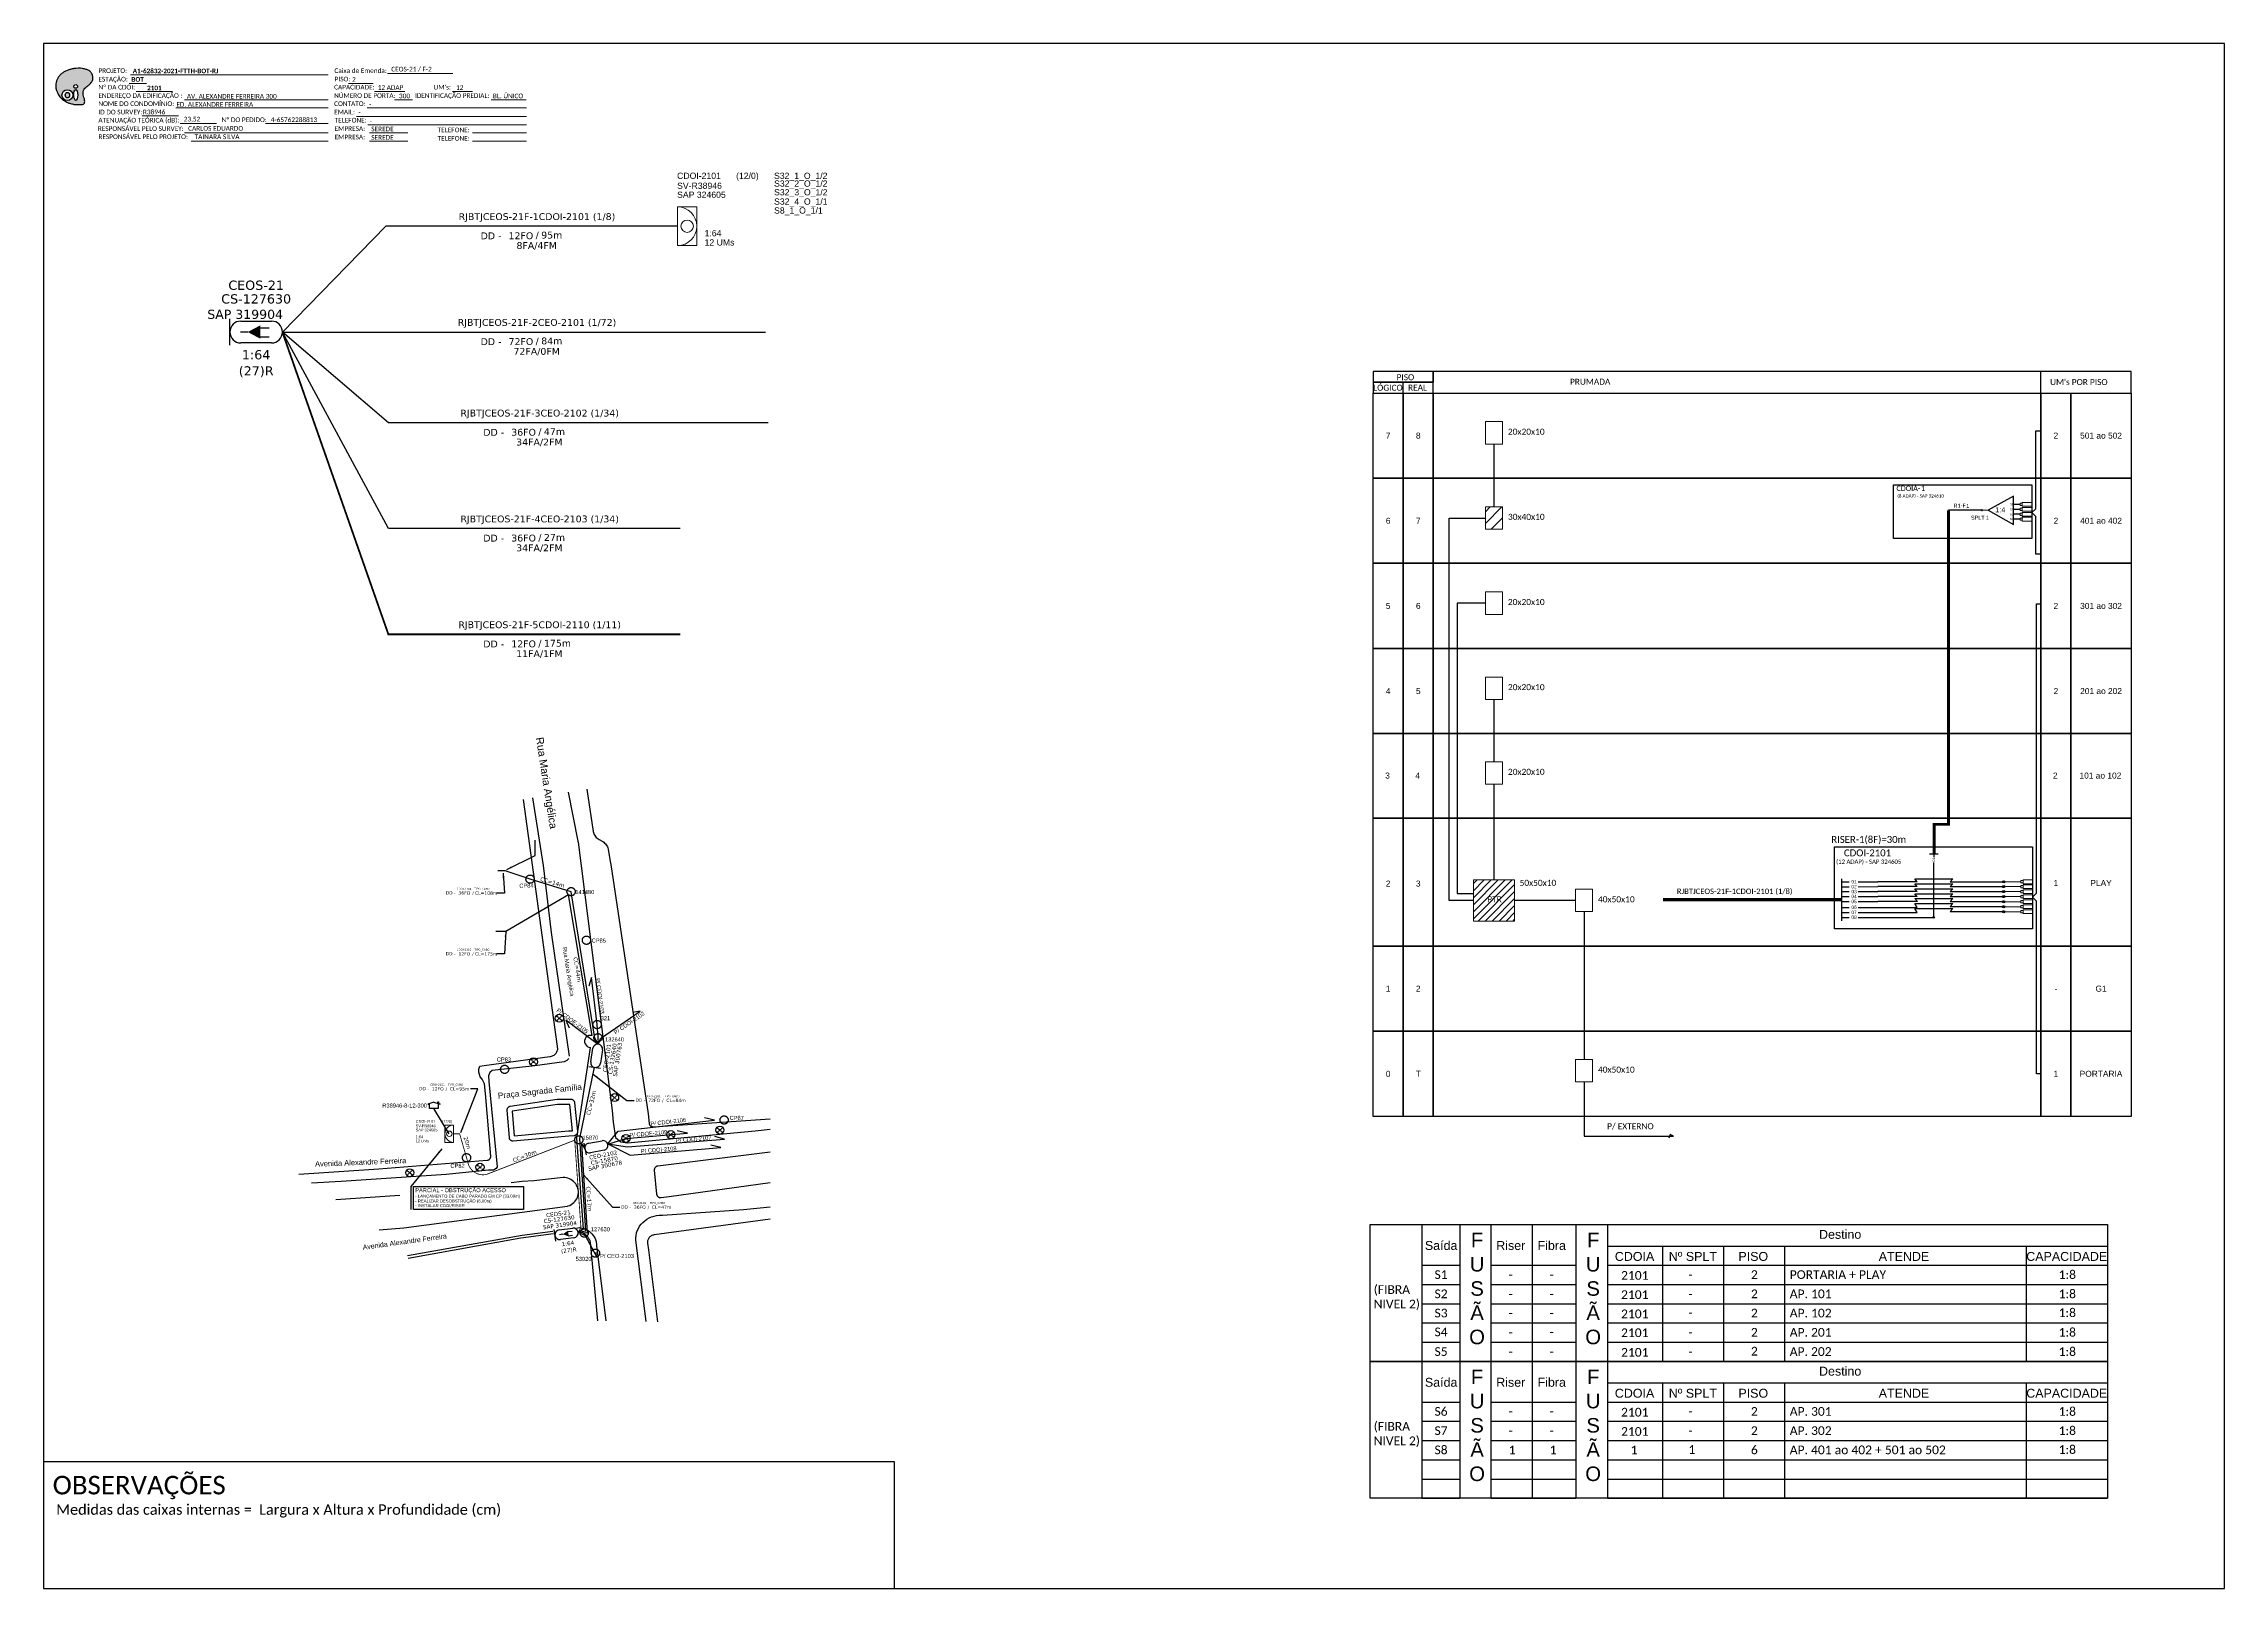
# Model space of a CAD drawing. Extents: x -89 to 749, y 705 to 1299.
import ezdxf
from ezdxf.enums import TextEntityAlignment as Align

# ---------------------------------------------------------------- set-up
doc = ezdxf.new("R2010")
doc.units = 0
doc.linetypes.add('PHANTOM2', pattern=[1.25, 0.625, -0.125, 0.125, -0.125, 0.125, -0.125])
for name, color, linetype in [('10.0-Cartográfico', 252, 'Continuous'), ('10.1-Caixas Subterrâneas', 5, 'Continuous'), ('10.3-Nome das Ruas', 252, 'Continuous'), ('10.4-Postes', 1, 'Continuous'), ('20.4-CEOS', 1, 'Continuous'), ('20.5-CABO EM DUTO', 1, 'Continuous'), ('20.5-CEO', 1, 'Continuous'), ('20.8-Legenda', 1, 'Continuous'), ('CD a instalar', 1, 'Continuous'), ('EXISTENTE', 7, 'Continuous'), ('INTERV', 5, 'Continuous'), ('label_cabos', 7, 'Continuous'), ('Legenda', 1, 'Continuous'), ('REMOVER', 3, 'Continuous'), ('surveys', 7, 'Continuous'), ('surveys legendas', 7, 'Continuous')]:
    doc.layers.add(name, color=color, linetype=linetype)
for name, color, linetype, lineweight in [("20.0-LEGENDA DOS CDO'S", 1, 'Continuous', 0), ('20.1-CDO_INTERIOR', 1, 'Continuous', 0), ('40.1-ETIQUETAS', 1, 'Continuous', 20)]:
    doc.layers.add(name, color=color, linetype=linetype, lineweight=lineweight)
doc.layers.add('DROP DE CLIENTE', color=140, linetype='Continuous', plot=False)
doc.layers.add('EXTRA', color=50, linetype='Continuous', plot=False)
doc.styles.add('ARIAL', font='arial.ttf')
doc.styles.add('siredit', font='verdana.ttf')
doc.styles.get("Standard").update_dxf_attribs({"font": 'arial.ttf'})
doc.styles.add('WMF-Calibri0', font='calibri.ttf')
doc.styles.add('WMF-Calibri1', font='calibrib.ttf')
doc.dimstyles.new('CC', dxfattribs={"dimtxt": 1, "dimasz": 2, "dimexe": 0.18, "dimexo": 0.0625, "dimgap": 0.09, "dimtad": 0, "dimdec": 0, "dimrnd": 1, "dimzin": 0, "dimdsep": 46, "dimtxsty": 'siredit', "dimblk": 'NONE', "dimcen": 0, "dimse1": 1, "dimse2": 1, "dimsd1": 1, "dimsd2": 1, "dimclrt": 7, "dimadec": 0, "dimazin": 0, "dimtfac": 1, "dimtdec": 0, "dimtofl": 0, "dimtmove": 0, "dimatfit": 3, "dimfxl": 0, "dimtolj": 1, "dimtzin": 0, "dimarcsym": 0})

# ---------------------------------------------------------------- blocks, each defined once
blk = doc.blocks.new('OI')
h = blk.add_hatch(color=40)
edge = h.paths.add_edge_path()
edge.add_spline(control_points=[(4.35, -0.67), (3.92, -0.99), (3.26, -1.5), (2.81, -2.59), (2.9, -3.5), (3.06, -4.27), (3.31, -4.85), (3.37, -5.39), (3.4, -5.88), (3.2, -6.4), (2.54, -6.61), (1.65, -6.63), (0.55, -6.67), (-0.56, -6.42), (-1.61, -6.14), (-2.77, -5.61), (-3.92, -4.77), (-4.89, -3.7), (-5.34, -2.65), (-5.6, -1.94), (-5.85, -0.96), (-5.71, 0.47), (-5.1, 2.02), (-4.14, 3.02), (-3.3, 3.61), (-2.37, 4.16), (-1.36, 4.44), (-0.56, 4.7), (0.79, 4.85), (2.24, 4.97), (3.79, 4.57), (4.67, 4.21), (5.44, 3.65), (5.76, 2.99), (6.03, 2.21), (6.01, 1.46), (5.72, 0.64), (5.31, 0.08), (4.88, -0.38), (4.51, -0.55), (4.35, -0.67)], knot_values=[0, 0, 0, 0, 1.60434, 2.417191, 3.427595, 4.282808, 4.776746, 5.304182, 5.888771, 6.258406, 6.858137, 7.79129, 8.986195, 10.124242, 11.187857, 12.242908, 13.953784, 15.414161, 16.515391, 17.349188, 17.675853, 19.552021, 21.515531, 22.568638, 23.63245, 24.621084, 25.782718, 26.745347, 27.142653, 29.870543, 31.004649, 31.921532, 32.709589, 33.801391, 34.042471, 35.192333, 35.971461, 36.628871, 37.254359, 37.836911, 37.836911, 37.836911, 37.836911], degree=3, periodic=0)
h.paths.add_polyline_path([(1.13, -0.87, -1), (-0.04, -0.87, -1)], flags=16)
edge = h.paths.add_edge_path(flags=16)
edge.add_ellipse((0.56, -3.59), major_axis=(-0.02, 1.71), ratio=0.361305, start_angle=0, end_angle=360)
h.paths.add_polyline_path([(-0.36, -3.62, -1), (-3.8, -3.62, -1)], flags=16)
edge = h.paths.add_edge_path(flags=0)
edge.add_ellipse((-2.08, -3.62), major_axis=(0, 0.885), ratio=0.758294, start_angle=0, end_angle=360)
at = {"color": 40}
for centre, radius in [((-2.08, -3.62), 1.72), ((0.54, -0.87), 0.587)]:
    blk.add_circle(centre, radius, dxfattribs=at)
blk.add_ellipse((-2.08, -3.62), major_axis=(0, 0.885), ratio=0.758294, start_param=-3.141592653589792, end_param=3.141592653589792, dxfattribs=at)
blk.add_ellipse((0.56, -3.59), major_axis=(-0.02, 1.71), ratio=0.361305, dxfattribs=at)
at = {"color": 40, "start_tangent": (-0.800898, -0.598801), "end_tangent": (-0.800898, -0.598801)}
blk.add_spline([(4.35, -0.67), (3.2, -1.78), (2.9, -2.54), (2.92, -3.55), (3.12, -4.38), (3.28, -4.85), (3.37, -5.37), (3.35, -5.95), (3.2, -6.29), (2.66, -6.55), (1.73, -6.63), (0.54, -6.62), (-0.58, -6.41), (-1.6, -6.11), (-2.56, -5.67), (-3.95, -4.67), (-4.89, -3.56), (-5.37, -2.56), (-5.64, -1.78), (-5.72, -1.46), (-5.63, 0.42), (-4.84, 2.22), (-4.13, 2.99), (-3.27, 3.62), (-2.4, 4.09), (-1.3, 4.47), (-0.37, 4.72), (0.02, 4.77), (2.75, 4.8), (3.85, 4.53), (4.69, 4.16), (5.31, 3.68), (5.85, 2.73), (5.93, 2.5), (5.94, 1.35), (5.67, 0.62), (5.29, 0.08), (4.84, -0.36), (4.35, -0.67)], degree=3, dxfattribs=at)
blk = doc.blocks.new('CARIMBO')
at = {"color": 7, "lineweight": 0}
for points in [[(134.48, -16.3), (159.61, -16.3)], [(35.15, -20.06), (41.7, -20.06)], [(35.66, -16.79), (111.64, -16.79)], [(37.81, -23.14), (51.75, -23.14)], [(119.43, -20.02), (128.92, -20.02)], [(129.48, -23.14), (141.1, -23.14)], [(159.42, -23.14), (167.09, -23.14)], [(40.13, -32.55), (54.07, -32.55)], [(52.97, -29.48), (111.64, -29.48)], [(56.38, -26.37), (111.64, -26.37)], [(122.56, -32.72), (187.83, -32.72)], [(126.6, -29.48), (187.83, -29.48)], [(137.07, -26.37), (144.01, -26.37)], [(174.24, -26.37), (187.8, -26.37)], [(54.67, -35.52), (68.61, -35.52)], [(56.38, -39.07), (111.64, -39.07)], [(126.84, -35.96), (187.83, -35.96)], [(127.45, -39.07), (142.25, -39.07)], [(167.06, -39.07), (187.83, -39.07)], [(58.87, -42.31), (111.64, -42.31)], [(127.45, -42.31), (142.25, -42.31)], [(167.06, -42.31), (187.83, -42.31)]]:
    blk.add_lwpolyline(points, dxfattribs=at)
at = {"color": 7, "xscale": 1.213923925163967, "yscale": 1.213923925163967, "zscale": 1.213923925163967, "rotation": 0.1532896023949059}
blk.add_blockref('OI', (13.86, -20.16), dxfattribs=at)
at = {"color": 7, "lineweight": 0, "style": 'WMF-Calibri0'}
for s, height, p in [('PROJETO:', 1.793, (23.26, -16.04)), ('Caixa de Emenda:', 1.7927, (114.02, -16.04)), ('ESTAÇÃO:', 1.793, (23.26, -19.32)), ('ENDEREÇO DA EDIFICAÇÃO :', 1.7927, (23.26, -25.63)), ('Nº DA CDOI:', 1.7927, (23.26, -22.39)), ('CAPACIDADE:', 1.7927, (113.91, -22.39)), ('NÚMERO DE PORTA:', 1.7927, (113.91, -25.63)), ('PISO:', 1.793, (114.09, -19.28)), ('IDENTIFICAÇÃO PREDIAL:', 1.7927, (144.99, -25.63)), ("UM's:", 1.793, (152.15, -22.39)), ('ATENUAÇÃO TEÓRICA (dB):', 1.7927, (23.26, -35.09)), ('NOME DO CONDOMÍNIO:', 1.7927, (23.26, -28.74)), ('ID DO SURVEY:', 1.7927, (23.26, -31.97)), ('CONTATO:', 1.793, (113.91, -28.74)), ('EMAIL:', 1.793, (113.91, -31.97)), ('TELEFONE:', 1.793, (114.09, -35.09)), ('RESPONSÁVEL PELO SURVEY:', 1.7927, (23.02, -38.32)), ('RESPONSÁVEL PELO PROJETO:', 1.7927, (23.26, -41.44)), ('EMPRESA:', 1.793, (114.09, -38.32)), ('EMPRESA:', 1.793, (114.09, -41.56)), ('TELEFONE:', 1.793, (153.7, -38.83)), ('TELEFONE:', 1.793, (153.7, -42.06))]:
    blk.add_text(s, height=height, dxfattribs=at).set_placement(p)
at = {"color": 7, "lineweight": 0, "flags": 8}
for tag, p, style in [('PROJ', (36.46, -16.13), 'WMF-Calibri1'), ('CEOS-XX', (135.87, -15.46), 'WMF-Calibri0'), ('EST', (35.94, -19.41), 'WMF-Calibri1'), ('LOGRADOURO', (56.65, -25.91), 'WMF-Calibri0'), ('PISO_PTR', (120.78, -19.42), 'WMF-Calibri0'), ('CAPAC.', (130.66, -22.52), 'WMF-Calibri0'), ('N°', (138.85, -25.77), 'WMF-Calibri0'), ("UC'S", (160.78, -22.54), 'WMF-Calibri0'), ('N°PREDIO', (174.94, -25.77), 'WMF-Calibri0'), ('_ID_', (40.39, -31.94), 'WMF-Calibri0'), ('NOME_DO_COND.', (53.23, -29.02), 'WMF-Calibri0'), ('O_POTEN', (56.06, -34.68), 'WMF-Calibri0'), ('EMAIL', (123.26, -32.12), 'WMF-Calibri0'), ('NOME_DO_CONTATO', (127.3, -28.89), 'WMF-Calibri0'), ('RES_SURVEY', (57.78, -38.23), 'WMF-Calibri0'), ('RES_PROJ', (60.27, -41.47), 'WMF-Calibri0'), ('TELEFONE', (127.55, -35.36), 'WMF-Calibri0'), ('EMP_RESP_SURVEY', (128.16, -38.47), 'WMF-Calibri0'), ('EMP_RESP_PROJ', (128.16, -41.71), 'WMF-Calibri0'), ('CONT_RESP_SURVEY', (167.76, -38.47), 'WMF-Calibri0'), ('CONT_RESP_PROJ', (167.76, -41.71), 'WMF-Calibri0')]:
    blk.add_attdef(tag, p, '', height=1.79, dxfattribs=dict(at, style=style))
at = {"color": 7, "lineweight": 0, "style": 'WMF-Calibri1', "flags": 8}
blk.add_attdef("N° CDO'S", text='', height=1.79, dxfattribs=at).set_placement((44.78, -22.68), align=Align.CENTER)
blk = doc.blocks.new('ETIQUETA_RS5F')
at = {"layer": '40.1-ETIQUETAS', "color": 0, "style": 'siredit'}
blk.add_text('/', height=1.5, dxfattribs=at).set_placement((1.58, -1.95), align=Align.MIDDLE_RIGHT)
for tag, p in [('ETIQUETA_R_PRIMARIA', (1.21, 4.1)), ('ETIQUETA_R_SECUNDARIA', (1.21, 2.1)), ('F_ATIVAS/F_MORTAS', (1.14, -4.24))]:
    blk.add_attdef(tag, text='', height=1.5, dxfattribs=at).set_placement(p, align=Align.MIDDLE_CENTER)
for tag, p in [('TIPO_CABO', (-6.58, -2.12)), ('CAP_CABO', (0.4, -2.09))]:
    blk.add_attdef(tag, text='', height=1.5, dxfattribs=at).set_placement(p, align=Align.MIDDLE_RIGHT)
blk.add_attdef('METROS', text='', height=1.5, dxfattribs=at).set_placement((2.14, -1.95), align=Align.MIDDLE_LEFT)
for tag, p in [('FUSÃO_1', (0.85, -8.39)), ('FUSÃO_2', (0.85, -10.6)), ('FUSÃO_3', (0.85, -12.93)), ('FUSÃO_4', (0.85, -15.14)), ('FUSÃO_5', (0.85, -17.16))]:
    blk.add_attdef(tag, text='', height=1.5, dxfattribs=at).set_placement(p, align=Align.CENTER)
blk = doc.blocks.new('CEOS_UN_SC')
at = {"layer": '20.4-CEOS', "color": 0}
for p, q in [((-9.11, 2.39), (-2.39, 2.39)), ((-2.39, -2.39), (-9.11, -2.39))]:
    blk.add_line(p, q, dxfattribs=at)
for points in [[(-11.5, -2.89), (-11.5, 2.89)], [(-7.6, 0), (-9.22, 0)], [(-4.96, 0.95), (-2.92, 0.95)], [(-4.96, -1.04), (-2.92, -1.04)]]:
    blk.add_lwpolyline(points, dxfattribs=at)
blk.add_lwpolyline([(-7.6, 0, 0, 2.95, 0), (-4.83, 0, 2.95, 2.95, 0)], format="xyseb", dxfattribs=at)
for centre, start, end in [((-9.11, 0), 90, 270), ((-2.39, 0), 270, 90)]:
    blk.add_arc(centre, 2.39, start, end, dxfattribs=at)
at = {"layer": '20.4-CEOS', "color": 7, "style": 'siredit'}
for tag, height, p in [('NOME?', 2.03, (-5.75, 10.27)), ('TIPO?', 2, (-8.17, 3.89)), ('LOCAL?', 2.03, (-5.75, 7.27))]:
    blk.add_attdef(tag, text='', height=height, dxfattribs=at).set_placement(p, align=Align.MIDDLE_CENTER)
for tag, p in [('RACIO_SPLITAGEM', (-5.75, -3.97)), ('FIBRAS_RESERVA', (-5.75, -7.51))]:
    blk.add_attdef(tag, text='', height=2.03, dxfattribs=at).set_placement(p, align=Align.TOP_CENTER)
blk = doc.blocks.new('CDOI_INT')
at = {"layer": '20.1-CDO_INTERIOR', "color": 0, "lineweight": 18}
blk.add_lwpolyline([(4.25, -4.25), (4.25, 4.25), (0, 4.25), (0, -4.25)], close=True, dxfattribs=at)
blk.add_circle((2.12, 0), 1.36, dxfattribs=at)
blk.add_arc((0, 0), 4.25, 270, 90, dxfattribs=at)
at = {"layer": "20.0-LEGENDA DOS CDO'S", "color": 0, "style": 'ARIAL'}
for tag, p in [('CDO_N', (-0.08, 10.38)), ('SURVEY', (-0.08, 8.2)), ('SPLITER_1', (21.18, 10.38)), ('SPLITER_2', (21.19, 8.68)), ('SAP', (-0.08, 6.23)), ('1:XX', (5.94, -2.22)), ('UMS', (5.94, -4.24))]:
    blk.add_attdef(tag, p, '', height=1.36, dxfattribs=at)
blk.add_attdef('FIBRAS_UTILIZADAS', text='', height=1.36, dxfattribs=at).set_placement((15.34, 10.38), align=Align.CENTER)
blk = doc.blocks.new('MHMZ')
at = {"linetype": 'PHANTOM2'}
blk.add_circle((0, 0), 0.0000101, dxfattribs=at)
blk = doc.blocks.new('SURVEY_SURVEY')
for p, q in [((0, 0.0000152), (-0.0000151, 0.0000108)), ((-0.0000151, 0.0000108), (-0.0000104, 0.0000108)), ((-0.0000103, 0), (-0.0000103, 0.0000108)), ((0.0000103, 0), (-0.0000103, 0)), ((0, 0.0000152), (0.0000151, 0.0000108)), ((0.0000101, 0.0000159), (0.0000117, 0.0000159)), ((0.0000101, 0.0000123), (0.0000101, 0.0000159)), ((0.0000151, 0.0000108), (0.0000103, 0.0000108)), ((0.0000103, 0.0000108), (0.0000103, 0)), ((0.0000117, 0.0000159), (0.0000117, 0.0000119))]:
    blk.add_line(p, q)
blk = doc.blocks.new('CDOI_CT_ESQ')
at = {"layer": '20.1-CDO_INTERIOR', "color": 0, "lineweight": 18}
blk.add_lwpolyline([(-2.12, -2.13), (-2.12, 2.12), (0, 2.12), (0.01, -2.13)], close=True, dxfattribs=at)
blk.add_circle((-1.06, 0), 0.68, dxfattribs=at)
blk.add_arc((0.01, 0), 2.13, 90.0276, 270.0276, dxfattribs=at)
at = {"layer": "20.0-LEGENDA DOS CDO'S", "color": 0, "style": 'ARIAL'}
for tag, p in [('SAP', (-9.3, 0.61)), ('CDO_N', (-9.3, 2.69)), ('SURVEY', (-9.3, 1.6)), ('1:XX', (-9.31, -1.08)), ('UMS', (-9.31, -2.09))]:
    blk.add_attdef(tag, p, '', height=0.68, rotation=359.9724, dxfattribs=at)
blk.add_attdef('FIBRAS_UTILIZADAS', text='', height=0.68, rotation=359.9724, dxfattribs=at).set_placement((-1.59, 2.69), align=Align.CENTER)
blk = doc.blocks.new('CEOS_RP_CT_DRT')
at = {"layer": '20.4-CEOS', "color": 0}
for p, q in [((-4.54, 1.19), (-1.19, 1.19)), ((-1.19, -1.19), (-4.54, -1.19))]:
    blk.add_line(p, q, dxfattribs=at)
for points in [[(-5.73, -1.43), (-5.73, 1.44)], [(-3.79, 0), (-4.59, 0)], [(-2.47, 0.48), (-1.45, 0.48)], [(-2.47, -0.52), (-1.45, -0.52)]]:
    blk.add_lwpolyline(points, dxfattribs=at)
blk.add_lwpolyline([(-3.79, 0, 0, 1.47, 0), (-2.41, 0, 1.47, 1.47, 0)], format="xyseb", dxfattribs=at)
for centre, start, end in [((-4.54, 0), 90, 270), ((-1.19, 0), 270, 90)]:
    blk.add_arc(centre, 1.19, start, end, dxfattribs=at)
at = {"layer": '20.4-CEOS', "color": 7, "style": 'siredit'}
for tag, p in [('Nº_DA_CEOS', (-2.86, 5.6)), ('LOCAL', (-2.86, 4.24)), ('SAP', (-2.86, 2.78)), ('RACIO_SPLITAGEM', (-2.86, -1.88)), ('FIBRAS_SPLITTER', (-2.86, -3.58)), ('FIBRAS_TOP_C', (-2.86, -5.08)), ('RESERVA_FINAIS', (-2.86, -6.39))]:
    blk.add_attdef(tag, text='', height=1.01, dxfattribs=at).set_placement(p, align=Align.TOP_CENTER)
blk = doc.blocks.new('CEO_CT_DRT')
at = {"layer": '20.5-CEO', "color": 0}
for p, q in [((-1.56, 1.26), (1.8, 1.26)), ((1.8, -1.13), (-1.56, -1.13))]:
    blk.add_line(p, q, dxfattribs=at)
blk.add_lwpolyline([(-2.75, 1.51), (-2.75, -1.38)], dxfattribs=at)
for centre, start, end in [((-1.56, 0.07), 90, 270), ((1.8, 0.07), 270, 90)]:
    blk.add_arc(centre, 1.2, start, end, dxfattribs=at)
at = {"layer": '20.5-CEO', "color": 7, "style": 'siredit'}
for tag, p in [('CEO_Nº', (0.12, 5.61)), ('LOCAL', (0.12, 4.23)), ('SAP', (0.12, 2.97)), ('FIBRAS_RESERVA', (0.12, -1.94))]:
    blk.add_attdef(tag, text='', height=1.01, dxfattribs=at).set_placement(p, align=Align.TOP_CENTER)
blk = doc.blocks.new('_None')
blk = doc.blocks.new('LEGENDA DOS CABOS')
at = {"layer": 'EXTRA', "color": 0, "style": 'siredit'}
for tag, p in [('ID', (4.6, 0.97)), ('XX', (9.03, 0.97))]:
    blk.add_attdef(tag, text='', height=0.48, rotation=359.69, dxfattribs=at).set_placement(p, align=Align.MIDDLE_CENTER)
at = {"layer": 'Legenda', "color": 0, "style": 'siredit'}
for tag, p in [('TIPO_CABO', (1.31, 0)), ('CABO', (4.69, -0.05)), ('/', (6.81, -0.05)), ('METROS', (10.03, -0.05))]:
    blk.add_attdef(tag, text='', height=0.8, rotation=359.69, dxfattribs=at).set_placement(p, align=Align.MIDDLE_CENTER)

msp = doc.modelspace()

# ---------------------------------------------------------------- hatches: boundary and pattern name
h = msp.add_hatch()
h.set_pattern_fill('ANSI31', color=1, style=0)
h.set_pattern_definition([(45, (-640.4964, 0), (-2.245064, 2.245064), [])])
h.paths.add_polyline_path([(471.69, 1120.92), (465.07, 1120.92), (465.07, 1112.3), (471.69, 1112.3)])
h = msp.add_hatch(color=3)
h.dxf.hatch_style = 1
edge = h.paths.add_edge_path()
edge.add_arc((655.98, 1119.61), 0.256, 0, 360)
h = msp.add_hatch()
h.set_pattern_fill('ANSI31', color=1, scale=0.6)
h.set_pattern_definition([(45, (-161.6727, 3648.7071), (-1.3470384, 1.3470384), [])])
h.paths.add_polyline_path([(476.29, 977.45), (460.48, 977.45), (460.48, 961.64), (476.29, 961.64)])
h.paths.add_polyline_path([(465.21, 968.28), (472.02, 968.28), (472.02, 971.75), (465.21, 971.75)], flags=24)
h = msp.add_hatch(color=3)
h.dxf.hatch_style = 1
edge = h.paths.add_edge_path()
edge.add_arc((664.39, 976.74), 0.385, 0, 360)
h = msp.add_hatch(color=3)
h.dxf.hatch_style = 1
edge = h.paths.add_edge_path()
edge.add_arc((664.39, 974.86), 0.385, 0, 360)
h = msp.add_hatch(color=3)
h.dxf.hatch_style = 1
edge = h.paths.add_edge_path()
edge.add_arc((664.39, 972.94), 0.385, 0, 360)
h = msp.add_hatch(color=3)
h.dxf.hatch_style = 1
edge = h.paths.add_edge_path()
edge.add_arc((664.39, 971.01), 0.385, 0, 360)
h = msp.add_hatch(color=3)
h.dxf.hatch_style = 1
edge = h.paths.add_edge_path()
edge.add_arc((664.39, 969.08), 0.385, 0, 360)
h = msp.add_hatch(color=3)
h.dxf.hatch_style = 1
edge = h.paths.add_edge_path()
edge.add_arc((664.39, 967.15), 0.385, 0, 360)
h = msp.add_hatch(color=3)
h.dxf.hatch_style = 1
edge = h.paths.add_edge_path()
edge.add_arc((664.39, 965.23), 0.385, 0, 360)
h = msp.add_hatch(color=3)
h.dxf.hatch_style = 1
edge = h.paths.add_edge_path()
edge.add_arc((637.48, 963.04), 0.32, 0, 360)

# ---------------------------------------------------------------- linework, layer by layer
for p, q in [((455.28, 844.89), (455.28, 792.28)), ((483.11, 844.89), (483.11, 792.28)), ((499.91, 844.89), (499.91, 792.28)), ((511.99, 844.89), (511.99, 792.28)), ((533.25, 836.66), (533.25, 792.28)), ((556.69, 836.66), (556.69, 792.28)), ((580.08, 836.66), (580.08, 792.28)), ((672.97, 836.66), (672.97, 792.28)), ((455.28, 792.28), (455.28, 739.67)), ((483.11, 792.28), (483.11, 739.67)), ((499.91, 792.28), (499.91, 739.67)), ((511.99, 792.28), (511.99, 739.67)), ((533.25, 784.05), (533.25, 739.67)), ((556.69, 784.05), (556.69, 739.67)), ((580.08, 784.05), (580.08, 739.67)), ((672.97, 784.05), (672.97, 739.67))]:
    msp.add_line(p, q)
for points in [[(-89.32, 705.02), (749.25, 705.02), (749.25, 1299.02), (-89.32, 1299.02), (-89.32, 705.02)], [(602.11, 972.94), (605.02, 972.94)], [(608.42, 972.94), (616.01, 972.93), (616.01, 972.93)], [(440.59, 844.89), (440.59, 792.28)], [(467.35, 792.28), (467.35, 844.89)], [(511.99, 836.66), (704.27, 836.66)], [(440.59, 829.26), (455.28, 829.26)], [(440.59, 821.87), (455.28, 821.87)], [(467.35, 829.26), (499.91, 829.26)], [(467.35, 821.87), (499.91, 821.87)], [(511.99, 829.26), (704.27, 829.26)], [(511.99, 821.87), (704.27, 821.87)], [(440.59, 814.47), (455.28, 814.47)], [(467.35, 814.47), (499.91, 814.47)], [(511.99, 814.47), (704.27, 814.47)], [(440.59, 807.07), (455.28, 807.07)], [(467.35, 807.07), (499.91, 807.07)], [(511.99, 807.07), (704.27, 807.07)], [(440.59, 799.67), (455.28, 799.67)], [(467.35, 799.67), (499.91, 799.67)], [(511.99, 799.67), (704.27, 799.67)], [(440.59, 792.28), (455.28, 792.28)], [(440.59, 792.28), (440.59, 739.67)], [(467.35, 792.28), (499.91, 792.28)], [(467.35, 739.67), (467.35, 792.28)], [(511.99, 792.28), (704.27, 792.28)], [(511.99, 784.05), (704.27, 784.05)], [(440.59, 776.65), (455.28, 776.65)], [(467.35, 776.65), (499.91, 776.65)], [(511.99, 776.65), (704.27, 776.65)], [(440.59, 769.26), (455.28, 769.26)], [(467.35, 769.26), (499.91, 769.26)], [(511.99, 769.26), (704.27, 769.26)], [(440.59, 761.86), (455.28, 761.86)], [(467.35, 761.86), (499.91, 761.86)], [(511.99, 761.86), (704.27, 761.86)], [(440.59, 754.46), (455.28, 754.46)], [(440.59, 747.06), (455.28, 747.06)], [(467.35, 754.46), (499.91, 754.46)], [(467.35, 747.06), (499.91, 747.06)], [(511.99, 754.46), (704.27, 754.46)], [(511.99, 747.06), (704.27, 747.06)], [(440.59, 739.67), (455.28, 739.67)], [(467.35, 739.67), (499.91, 739.67)], [(511.99, 739.67), (704.27, 739.67)]]:
    msp.add_lwpolyline(points)
at = {"color": 7, "lineweight": 0}
msp.add_lwpolyline([(-4.01, 1268.26), (20.14, 1268.26)], dxfattribs=at)
at = {"color": 7}
for points in [[(421.92, 1168.78), (445.06, 1168.78), (445.06, 1172.89), (421.92, 1172.89)], [(421.92, 1164.67), (445.06, 1164.67), (445.06, 1168.78), (421.92, 1168.78)], [(421.92, 1164.67), (433.49, 1164.67), (433.49, 1131.92), (421.92, 1131.92)], [(433.49, 1164.67), (445.06, 1164.67), (445.06, 1131.92), (433.49, 1131.92)], [(445.06, 1164.67), (678.68, 1164.67), (678.68, 1131.92), (445.06, 1131.92)], [(678.68, 1164.67), (690.25, 1164.67), (690.25, 1131.92), (678.68, 1131.92)], [(690.25, 1164.67), (713.4, 1164.67), (713.4, 1131.92), (690.25, 1131.92)], [(421.92, 1131.92), (433.49, 1131.92), (433.49, 1099.18), (421.92, 1099.18)], [(433.49, 1131.92), (445.06, 1131.92), (445.06, 1099.18), (433.49, 1099.18)], [(445.06, 1131.92), (678.68, 1131.92), (678.68, 1099.18), (445.06, 1099.18)], [(678.68, 1131.92), (690.25, 1131.92), (690.25, 1099.18), (678.68, 1099.18)], [(690.25, 1131.92), (713.4, 1131.92), (713.4, 1099.18), (690.25, 1099.18)], [(421.92, 1099.18), (433.49, 1099.18), (433.49, 1066.44), (421.92, 1066.44)], [(433.49, 1099.18), (445.06, 1099.18), (445.06, 1066.44), (433.49, 1066.44)], [(445.06, 1099.18), (678.68, 1099.18), (678.68, 1066.44), (445.06, 1066.44)], [(678.68, 1099.18), (690.25, 1099.18), (690.25, 1066.44), (678.68, 1066.44)], [(690.25, 1099.18), (713.4, 1099.18), (713.4, 1066.44), (690.25, 1066.44)], [(421.92, 1066.44), (433.49, 1066.44), (433.49, 1033.69), (421.92, 1033.69)], [(433.49, 1066.44), (445.06, 1066.44), (445.06, 1033.69), (433.49, 1033.69)], [(445.06, 1066.44), (678.68, 1066.44), (678.68, 1033.69), (445.06, 1033.69)], [(678.68, 1066.44), (690.25, 1066.44), (690.25, 1033.69), (678.68, 1033.69)], [(690.25, 1066.44), (713.4, 1066.44), (713.4, 1033.69), (690.25, 1033.69)], [(421.92, 1033.69), (433.49, 1033.69), (433.49, 1001.14), (421.92, 1001.14)], [(433.49, 1033.69), (445.06, 1033.69), (445.06, 1001.14), (433.49, 1001.14)], [(445.06, 1033.69), (678.68, 1033.69), (678.68, 1001.14), (445.06, 1001.14)], [(678.68, 1033.69), (690.25, 1033.69), (690.25, 1001.14), (678.68, 1001.14)], [(690.25, 1033.69), (713.4, 1033.69), (713.4, 1001.14), (690.25, 1001.14)], [(421.92, 1001.14), (433.49, 1001.14), (433.49, 952.02), (421.92, 952.02)], [(433.49, 1001.14), (445.06, 1001.14), (445.06, 952.02), (433.49, 952.02)], [(445.06, 1001.14), (678.68, 1001.14), (678.68, 952.02), (445.06, 952.02)], [(678.68, 1001.14), (690.25, 1001.14), (690.25, 952.02), (678.68, 952.02)], [(690.25, 1001.14), (713.4, 1001.14), (713.4, 952.02), (690.25, 952.02)], [(421.92, 952.02), (433.49, 952.02), (433.49, 919.28), (421.92, 919.28)], [(433.49, 952.02), (445.06, 952.02), (445.06, 919.28), (433.49, 919.28)], [(445.06, 952.02), (678.68, 952.02), (678.68, 919.28), (445.06, 919.28)], [(678.68, 952.02), (690.25, 952.02), (690.25, 919.28), (678.68, 919.28)], [(690.25, 952.02), (713.4, 952.02), (713.4, 919.28), (690.25, 919.28)], [(421.92, 919.28), (433.49, 919.28), (433.49, 886.53), (421.92, 886.53)], [(433.49, 919.28), (445.06, 919.28), (445.06, 886.53), (433.49, 886.53)], [(445.06, 919.28), (678.68, 919.28), (678.68, 886.53), (445.06, 886.53)], [(678.68, 919.28), (690.25, 919.28), (690.25, 886.53), (678.68, 886.53)], [(690.25, 919.28), (713.4, 919.28), (713.4, 886.53), (690.25, 886.53)]]:
    msp.add_lwpolyline(points, close=True, dxfattribs=at)
for points in [[(433.49, 1164.67), (433.49, 1168.78)], [(445.06, 1164.67), (713.43, 1164.67), (713.43, 1172.89), (445.06, 1172.89), (445.06, 1172.89), (445.06, 1168.78)], [(678.68, 1164.67), (678.68, 1172.89)], [(631.15, 972.93), (616.01, 972.93)], [(631.15, 972.93), (630.2, 974.05), (644.77, 974.05), (643.77, 972.93)], [(643.77, 972.93), (664.39, 972.94)], [(-89.24, 753.78), (237.71, 753.78)], [(237.71, 753.78), (237.71, 705.02)]]:
    msp.add_lwpolyline(points, dxfattribs=at)
at = {"color": 0, "lineweight": 0}
for points in [[(465.07, 1153.67), (471.69, 1153.67), (471.69, 1145.05), (465.07, 1145.05)], [(465.07, 1088.18), (471.69, 1088.18), (471.69, 1079.56), (465.07, 1079.56)], [(465.07, 1055.44), (471.69, 1055.44), (471.69, 1046.82), (465.07, 1046.82)], [(465.07, 1022.88), (471.69, 1022.88), (471.69, 1014.26), (465.07, 1014.26)], [(499.71, 973.86), (506.33, 973.86), (506.33, 965.24), (499.71, 965.24)], [(499.71, 908.37), (506.33, 908.37), (506.33, 899.75), (499.71, 899.75)]]:
    msp.add_lwpolyline(points, close=True, dxfattribs=at)
at = {"color": 3}
for points in [[(678.68, 1102.65), (676.74, 1102.65), (676.74, 1117.17), (675.17, 1118.67), (676.74, 1120.18), (676.73, 1150.13), (678.68, 1150.13)], [(468.38, 1145.05), (468.38, 1120.92)], [(460.48, 969.55), (451.14, 969.55), (451.14, 1116.61), (465.07, 1116.61)], [(670.68, 1121.84), (668.13, 1121.84)], [(670.68, 1119.93), (668.13, 1119.93)], [(670.68, 1118.04), (668.13, 1118.04)], [(670.68, 1116.15), (668.13, 1116.15)], [(465.07, 1083.87), (454.19, 1083.87), (454.19, 972.2), (460.48, 972.2)], [(678.68, 902.9), (677.03, 902.9), (677.03, 969.33), (675.46, 970.83), (677.03, 972.34), (677.03, 1083.6), (678.68, 1083.6)], [(468.38, 1046.82), (468.38, 1022.88)], [(468.38, 1014.26), (468.38, 977.45)], [(602.11, 976.74), (605.02, 976.74)], [(608.42, 976.74), (616.01, 976.74), (616.01, 976.74)], [(631.15, 976.74), (616.01, 976.74)], [(631.15, 976.74), (630.2, 977.85), (644.77, 977.85), (643.77, 976.74)], [(643.77, 976.74), (664.39, 976.74)], [(499.71, 969.55), (476.29, 969.55)], [(503.02, 965.24), (503.02, 908.37)]]:
    msp.add_lwpolyline(points, dxfattribs=at)
at = {"color": 1}
for points in [[(622.04, 1129.35), (675.17, 1129.35), (675.17, 1108.67), (622.04, 1108.67)], [(599.27, 990.16), (675.46, 990.16), (675.46, 958.68), (599.27, 958.68)]]:
    msp.add_lwpolyline(points, close=True, dxfattribs=at)
for points in [[(668.13, 1125.07), (658.46, 1119.62), (668.13, 1114.17), (668.13, 1125.07)], [(602.11, 961.72), (602.11, 977.9)], [(602.11, 969.1), (605.02, 969.1)], [(608.42, 969.1), (616.01, 969.1), (616.01, 969.1)], [(631.18, 969.1), (616.01, 969.1)], [(631.18, 969.1), (630.2, 970.25), (644.77, 970.25), (643.77, 969.13)], [(643.77, 969.13), (664.39, 969.13)], [(503.02, 899.75), (503.02, 878.91), (537.48, 878.91), (536.16, 879.5), (535.57, 878.18)]]:
    msp.add_lwpolyline(points, dxfattribs=at)
at = {"color": 1, "lineweight": 0}
for points in [[(465.07, 1120.92), (471.69, 1120.92), (471.69, 1112.3), (465.07, 1112.3)], [(460.48, 977.45), (476.29, 977.45), (476.29, 961.64), (460.48, 961.64)]]:
    msp.add_lwpolyline(points, close=True, dxfattribs=at)
at = {"color": 5, "const_width": 1.1}
msp.add_lwpolyline([(637.65, 987.53), (637.65, 998.84), (643.18, 998.84), (643.18, 1119.61)], dxfattribs=at)
at = {"color": 5}
for points in [[(655.98, 1119.61), (643.18, 1119.61)], [(635.81, 987.53), (639.19, 987.53)], [(637.48, 987.53), (637.48, 986.21)], [(637.48, 963.04), (637.48, 963.04), (637.48, 984.09)], [(602.11, 971.02), (605.02, 971.02)], [(608.42, 971.02), (616.01, 971.02), (616.01, 971.02)], [(631.14, 971.02), (616.01, 971.02)], [(631.15, 971.01), (630.2, 972.12), (644.77, 972.12), (643.77, 971.01)], [(643.77, 971.01), (664.39, 971.01)], [(637.48, 963.21), (637.48, 963.21)]]:
    msp.add_lwpolyline(points, dxfattribs=at)
at = {"color": 1, "lineweight": 0}
msp.add_lwpolyline([(658.46, 1119.62), (656.24, 1119.62)], dxfattribs=at)
at = {"color": 3, "lineweight": 0}
for points in [[(670.68, 1121.41), (671.55, 1121.41), (671.55, 1122.27), (670.68, 1122.27)], [(670.68, 1119.5), (671.55, 1119.5), (671.55, 1120.36), (670.68, 1120.36)], [(670.68, 1119.5), (671.55, 1119.5), (671.55, 1120.36), (670.68, 1120.36)], [(670.68, 1117.61), (671.55, 1117.61), (671.55, 1118.47), (670.68, 1118.47)], [(670.68, 1115.72), (671.55, 1115.72), (671.55, 1116.58), (670.68, 1116.58)], [(670.95, 976.31), (671.82, 976.31), (671.82, 977.17), (670.95, 977.17)], [(670.95, 974.4), (671.82, 974.4), (671.82, 975.26), (670.95, 975.26)], [(670.95, 974.4), (671.82, 974.4), (671.82, 975.26), (670.95, 975.26)], [(670.95, 972.51), (671.82, 972.51), (671.82, 973.36), (670.95, 973.36)], [(670.95, 970.58), (671.82, 970.58), (671.82, 971.44), (670.95, 971.44)], [(670.95, 968.65), (671.82, 968.65), (671.82, 969.51), (670.95, 969.51)], [(670.95, 966.73), (671.82, 966.73), (671.82, 967.58), (670.95, 967.58)], [(670.95, 964.8), (671.82, 964.8), (671.82, 965.66), (670.95, 965.66)]]:
    msp.add_lwpolyline(points, close=True, dxfattribs=at)
for points in [[(671.55, 1121.1), (671.55, 1122.58)], [(671.55, 1122.58), (675.17, 1122.58)], [(671.55, 1121.1), (675.17, 1121.1)], [(671.55, 1120.67), (675.17, 1120.67)], [(671.55, 1120.67), (671.55, 1119.19)], [(671.55, 1119.19), (675.17, 1119.19)], [(671.55, 1118.78), (675.17, 1118.78)], [(671.55, 1117.3), (671.55, 1118.78)], [(671.55, 1117.3), (675.17, 1117.3)], [(671.55, 1116.89), (675.17, 1116.89)], [(671.55, 1115.41), (671.55, 1116.89)], [(671.55, 1115.41), (675.17, 1115.41)], [(664.39, 976.74), (670.95, 976.74)], [(664.39, 974.86), (670.95, 974.86)], [(664.39, 972.94), (670.95, 972.94)], [(671.82, 976), (671.82, 977.48)], [(671.82, 977.48), (675.44, 977.48)], [(671.82, 976), (675.44, 976)], [(671.82, 975.57), (675.44, 975.57)], [(671.82, 975.57), (671.82, 974.09)], [(671.82, 974.09), (675.44, 974.09)], [(671.82, 973.68), (675.44, 973.68)], [(671.82, 972.2), (671.82, 973.68)], [(664.39, 971.01), (670.95, 971.01)], [(664.39, 969.08), (670.95, 969.08)], [(664.39, 967.15), (670.95, 967.15)], [(664.39, 965.23), (670.95, 965.23)], [(671.82, 972.2), (675.44, 972.2)], [(671.82, 971.75), (675.44, 971.75)], [(671.82, 970.27), (671.82, 971.75)], [(671.82, 970.27), (675.44, 970.27)], [(671.82, 969.82), (675.44, 969.82)], [(671.82, 968.34), (671.82, 969.82)], [(671.82, 968.34), (675.44, 968.34)], [(671.82, 967.89), (675.44, 967.89)], [(671.82, 966.41), (671.82, 967.89)], [(671.82, 966.41), (675.44, 966.41)], [(671.82, 965.97), (675.44, 965.97)], [(671.82, 964.49), (671.82, 965.97)], [(671.82, 964.49), (675.44, 964.49)]]:
    msp.add_lwpolyline(points, dxfattribs=at)
at = {"color": 2}
for points in [[(602.11, 974.84), (605.02, 974.84)], [(608.42, 974.85), (616.01, 974.86), (616.01, 974.86)], [(631.15, 974.86), (616.01, 974.86)], [(631.15, 974.86), (630.2, 975.98), (644.77, 975.98), (643.77, 974.86)], [(643.77, 974.86), (664.39, 974.86)], [(649.77, 974.87), (664.39, 974.86)]]:
    msp.add_lwpolyline(points, dxfattribs=at)
at = {"color": 1, "const_width": 1.32}
msp.add_lwpolyline([(533.42, 969.82), (602.11, 969.81)], dxfattribs=at)
at = {"color": 202}
for points in [[(602.11, 966.87), (605.02, 966.87)], [(608.42, 966.87), (616.01, 966.87), (616.01, 966.87)], [(616.01, 966.87), (631.13, 966.87)], [(631.13, 966.87), (630.2, 968.32), (644.77, 968.32), (643.77, 967.21)], [(643.77, 967.21), (664.39, 967.21)]]:
    msp.add_lwpolyline(points, dxfattribs=at)
at = {"color": 26}
for points in [[(602.11, 964.96), (605.02, 964.96)], [(608.42, 964.96), (616.01, 964.95), (616.01, 964.95)], [(616.01, 964.95), (631.15, 964.95)], [(631.15, 964.95), (630.2, 966.4), (644.77, 966.4), (643.77, 965.28)], [(643.77, 965.28), (664.39, 965.28)]]:
    msp.add_lwpolyline(points, dxfattribs=at)
at = {"color": 6}
for points in [[(602.11, 963.04), (605.02, 963.04)], [(608.42, 963.04), (637.48, 963.04), (637.48, 963.04)]]:
    msp.add_lwpolyline(points, dxfattribs=at)
at = {"color": 3}
msp.add_lwpolyline([(52.87, 859.52), (95.15, 859.52), (95.15, 850.65), (52.87, 850.65)], close=True, dxfattribs=at)
for points in [[(420.72, 844.89), (704.27, 844.89), (704.27, 792.28), (420.72, 792.28)], [(420.72, 792.28), (704.27, 792.28), (704.27, 739.67), (420.72, 739.67)]]:
    msp.add_lwpolyline(points, close=True)
for centre, radius in [((655.98, 1119.61), 0.256), ((664.39, 976.74), 0.385), ((664.39, 974.86), 0.385), ((664.39, 972.94), 0.385), ((664.39, 971.01), 0.385), ((664.39, 969.08), 0.385), ((664.39, 967.15), 0.385), ((664.39, 965.23), 0.385), ((637.48, 963.04), 0.32)]:
    msp.add_circle(centre, radius, dxfattribs=at)
at = {"color": 7}
for p in [(421.92, 1131.92), (421.92, 1099.18), (421.92, 1066.44), (421.92, 1033.69), (421.92, 1001.14)]:
    msp.add_point(p, dxfattribs=at)
at = {"layer": '10.0-Cartográfico', "color": 4}
for points in [[(8.79, 864.24), (39.61, 866.34), (81.21, 869.62), (81.36, 869.64), (81.52, 869.67), (81.67, 869.73), (81.8, 869.79), (81.94, 869.86), (82.08, 869.96), (82.18, 870.06), (82.29, 870.17), (82.38, 870.29), (82.45, 870.42), (82.53, 870.56), (82.57, 870.7), (82.6, 870.84), (82.61, 871), (82.61, 871.14), (80.58, 895.28), (80.2, 899.06), (79.34, 900.82), (78.5, 901.76), (78.03, 903.52), (78.02, 904.7), (78.43, 905.89), (80.13, 906.12), (105.3, 909.53), (105.65, 909.58), (105.99, 909.67), (106.32, 909.78), (106.64, 909.94), (106.94, 910.12), (107.23, 910.33), (107.49, 910.56), (107.71, 910.82), (107.91, 911.1), (108.07, 911.39), (108.19, 911.7), (108.29, 912.03), (108.35, 912.35), (108.36, 912.68), (108.34, 913.02), (108.29, 913.34), (95.15, 1008.42)], [(98.65, 1008.99), (102.79, 983.03), (105.79, 957.28), (105.79, 957.25), (112.74, 909.63)], [(112.45, 1011.24), (116.13, 992.4), (116.21, 991.98), (129.31, 888.79), (129.63, 884.3), (130.62, 878.41), (132.66, 876.75), (135.2, 876.4), (184.3, 880.93), (190.01, 881.61)], [(119.53, 1012.39), (122.01, 996.04), (122.07, 995.72), (122.2, 995.3), (122.38, 994.88), (122.59, 994.49), (122.86, 994.12), (123.15, 993.77), (123.49, 993.46), (123.88, 993.18), (124.28, 992.93), (125.48, 992.3), (125.68, 992.19), (126.07, 991.94), (126.42, 991.64), (126.75, 991.31), (127.03, 990.96), (127.28, 990.56), (127.48, 990.15), (127.62, 989.75), (127.72, 989.31), (128.58, 984.49), (128.76, 983.32), (143.1, 887.56), (143.51, 883.81), (143.52, 883.7), (143.57, 883.56), (143.62, 883.42), (143.68, 883.29), (143.77, 883.16), (143.87, 883.04), (143.98, 882.93), (144.1, 882.83), (144.22, 882.75), (144.36, 882.68), (144.51, 882.62), (144.67, 882.58), (144.82, 882.55), (144.99, 882.54), (145.14, 882.54), (190.01, 885.54)], [(112.64, 908.81), (111.92, 908), (110.8, 907.5), (99.62, 906.02), (83.14, 904.1), (82.21, 903.34), (81.78, 902.13), (81.94, 899.97), (85.03, 867.16), (84.64, 866.42), (83.62, 865.83), (81.72, 865.81), (65.47, 864.21), (25.14, 861.5), (13.68, 860.86)], [(108.16, 892.95), (90.11, 890.36), (89.95, 890.33), (89.8, 890.28), (89.65, 890.22), (89.51, 890.15), (89.39, 890.06), (89.27, 889.96), (89.16, 889.85), (89.06, 889.73), (88.98, 889.61), (88.93, 889.46), (88.87, 889.32), (88.84, 889.18), (88.82, 889.04), (88.81, 888.88), (88.83, 888.85), (89.64, 878.42), (89.65, 878.28), (89.69, 878.14), (89.75, 878), (89.81, 877.86), (89.89, 877.73), (89.98, 877.62), (90.09, 877.51), (90.21, 877.41), (90.35, 877.33), (90.49, 877.26), (90.65, 877.2), (90.8, 877.16), (90.95, 877.13), (91.1, 877.12), (91.27, 877.12), (91.3, 877.12), (112.64, 879.06), (112.7, 879.06), (114.64, 879.17), (114.79, 879.19), (114.96, 879.22), (115.11, 879.26), (115.25, 879.33), (115.39, 879.41), (115.52, 879.49), (115.64, 879.59), (115.75, 879.71), (115.84, 879.82), (115.91, 879.95), (115.97, 880.09), (116.03, 880.23), (116.06, 880.38), (116.07, 880.52), (116.07, 880.67), (116.07, 880.72), (114.98, 891.74), (114.96, 891.88), (114.91, 892.02), (114.87, 892.16), (114.79, 892.3), (114.71, 892.43), (114.62, 892.54), (114.49, 892.65), (114.37, 892.74), (114.25, 892.82), (114.11, 892.89), (113.95, 892.95), (113.8, 892.99), (113.65, 893.01), (113.48, 893.02), (113.45, 893.02), (108.38, 892.97), (108.22, 892.95), (108.16, 892.95)], [(108.33, 891.09), (90.87, 888.58), (91.61, 879.03), (112.53, 880.93), (112.63, 880.93), (114.02, 881.01), (113.01, 891.15), (108.5, 891.1), (108.35, 891.09), (108.33, 891.09)], [(190.01, 872.74), (146.84, 867.39), (146.67, 867.38), (146.52, 867.33), (146.38, 867.28), (146.23, 867.2), (146.11, 867.12), (145.99, 867.02), (145.87, 866.92), (145.78, 866.8), (145.69, 866.67), (145.63, 866.53), (145.57, 866.4), (145.54, 866.25), (145.51, 866.11), (145.51, 865.96), (145.51, 865.88), (146.37, 856.61), (146.4, 856.45), (146.44, 856.31), (146.48, 856.17), (146.56, 856.04), (146.64, 855.92), (146.75, 855.79), (146.86, 855.69), (146.98, 855.59), (147.1, 855.51), (147.26, 855.44), (147.39, 855.39), (147.55, 855.35), (147.7, 855.32), (147.87, 855.31), (148.02, 855.31), (148.1, 855.32), (151.18, 855.7), (190.01, 861.05)], [(47.7, 856.16), (23.09, 854.38)], [(112.1, 851.96), (112.43, 852.06), (113.02, 852.31), (113.57, 852.61), (114.08, 852.97), (114.57, 853.37), (114.99, 853.83), (115.37, 854.32), (115.68, 854.83), (115.93, 855.38), (116.12, 855.95), (116.25, 856.53), (116.32, 857.13), (116.31, 857.74), (116.23, 858.33), (116.1, 858.91), (115.89, 859.47), (115.61, 860.02), (115.28, 860.53), (114.91, 861.02), (114.46, 861.45), (113.98, 861.84), (113.46, 862.19), (112.89, 862.48), (112.31, 862.73), (111.68, 862.91), (111.05, 863.03), (110.41, 863.08), (99.22, 861.73), (94.75, 861.47), (90.42, 860.97)], [(39.73, 842.9), (49.22, 843.64), (112.1, 851.96)], [(142.37, 807.62), (138.43, 838.87), (138.4, 839.82), (138.5, 840.75), (138.68, 841.68), (138.98, 842.57), (139.38, 843.44), (139.87, 844.26), (140.44, 845.04), (141.12, 845.75), (141.86, 846.4), (142.66, 846.96), (143.53, 847.45), (144.45, 847.84), (145.41, 848.16), (146.4, 848.37), (147.41, 848.48), (148.43, 848.51), (148.65, 848.5), (167.01, 849.78), (179.81, 850.66), (190.01, 851.8)], [(190.01, 847.02), (145.51, 840.95), (145.2, 840.89), (144.9, 840.8), (144.59, 840.68), (144.32, 840.54), (144.06, 840.36), (143.82, 840.18), (143.59, 839.95), (143.4, 839.72), (143.25, 839.46), (143.12, 839.19), (143.01, 838.91), (142.94, 838.63), (142.9, 838.33), (142.89, 838.03), (142.92, 837.73)], [(50.55, 833.04), (50.55, 833.04), (94.73, 840.8), (106.44, 842.37)], [(106.75, 841.4), (94.14, 839.64), (50.82, 831.87)], [(115.57, 843.59), (116.67, 843.73)], [(123.84, 807.92), (120.99, 838.15), (120.81, 838.7), (120.58, 839.24), (120.26, 839.74), (119.92, 840.22), (119.5, 840.67), (119.05, 841.06), (118.56, 841.41), (118.02, 841.71), (117.45, 841.96), (116.87, 842.15), (116.26, 842.29), (116.21, 842.29)], [(116.67, 843.73), (116.93, 843.71), (117.68, 843.56), (118.41, 843.36), (119.13, 843.08), (119.81, 842.74), (120.44, 842.32), (121.02, 841.86), (121.54, 841.33), (122.01, 840.77), (122.41, 840.15), (122.74, 839.5), (122.98, 838.82), (123.16, 838.13), (123.26, 837.43), (123.27, 836.7), (126.93, 807.87)], [(142.92, 837.73), (143.32, 835.16), (143.43, 834.23), (146.71, 807.55)]]:
    msp.add_lwpolyline(points, dxfattribs=at)
at = {"layer": '10.4-Postes', "color": 1, "linetype": 'PHANTOM2'}
for points in [[(107.8, 925.22), (110.2, 923.27)], [(110.13, 925.3), (107.87, 923.19)], [(97.84, 908.48), (100.24, 906.53)], [(100.18, 908.56), (97.91, 906.46)], [(129.05, 894.71), (131.46, 892.76)], [(131.39, 894.79), (129.12, 892.68)], [(152.99, 880.54), (150.72, 878.43)], [(169.54, 882.23), (171.94, 880.28)], [(171.88, 882.3), (169.61, 880.2)], [(133.42, 879.03), (135.82, 877.08)], [(135.75, 879.11), (133.48, 877)], [(150.65, 880.46), (153.05, 878.51)], [(50.26, 865.83), (52.66, 863.88)], [(52.59, 865.9), (50.32, 863.8)], [(77.28, 867.94), (79.68, 865.99)], [(79.62, 868.02), (77.35, 865.91)]]:
    msp.add_lwpolyline(points, dxfattribs=at)
at = {"layer": '10.4-Postes', "color": 1}
for centre in [(109, 924.25), (99.04, 907.51), (130.25, 893.74), (151.85, 879.49), (170.74, 881.25), (134.62, 878.06), (51.46, 864.85), (78.48, 866.97)]:
    msp.add_circle(centre, 1.55, dxfattribs=at)
at = {"layer": '20.5-CABO EM DUTO', "color": 7, "linetype": 'ByBlock'}
msp.add_lwpolyline([(155.46, 1071.87, 0.701, 0.701, 0), (43.26, 1071.87, 0.701, 0.701, 0), (2.49, 1188.12, 0, 0, 0)], format="xyseb", dxfattribs=at)
at = {"layer": 'CD a instalar', "color": 255, "linetype": 'ByBlock'}
for p, q in [((112.53, 971.67), (88.42, 957.65)), ((121.59, 917.61), (112.53, 971.67)), ((88.42, 957.65), (84.54, 957.65)), ((115.78, 878.12), (120.96, 913.04)), ((118.34, 843.24), (115.78, 878.12)), ((116.22, 841.98), (118.34, 843.24))]:
    msp.add_line(p, q, dxfattribs=at)
at = {"layer": 'CD a instalar', "color": 7, "linetype": 'ByBlock'}
for points in [[(124.03, 914.27), (122.68, 916.6), (113.51, 972.92), (97.74, 977.75), (88.18, 980.95), (85.35, 980.95)], [(124.03, 914.27), (123.89, 917.16), (123.51, 921.82), (121.4, 939.92), (120.34, 936.56)], [(124.03, 914.27), (122.56, 915.2), (111.43, 923.52), (112.75, 920.62)], [(124.03, 914.27), (124.86, 916.52), (140.03, 926.92), (137.27, 926.51)], [(116.22, 841.98), (119.21, 842.45), (116.93, 878.04), (122.52, 905.39)], [(127.6, 875.94), (131.67, 880.77), (168.71, 885.04), (164.85, 886.01)], [(127.64, 875.82), (134.62, 878.06), (158.33, 880.02), (154.24, 881.01)], [(116.22, 841.98), (119.76, 841.76), (117.58, 875.94), (118.82, 874)], [(127.6, 875.94), (135.17, 874.84), (172.46, 877.8), (168.8, 878.82)], [(127.6, 875.94), (136.24, 871.57), (171.14, 874.5), (167.29, 875.42)]]:
    msp.add_lwpolyline(points, dxfattribs=at)
at = {"layer": 'CD a instalar', "color": 1, "linetype": 'ByBlock', "const_width": 0.313}
msp.add_lwpolyline([(116.22, 841.98), (117.3, 843.63), (114.9, 877.36), (81.02, 864.22, -0.397941), (73.96, 868.28), (73.31, 870.62), (70.65, 879.83), (68.35, 879.83)], format="xyb", dxfattribs=at)
at = {"layer": 'CD a instalar', "color": 3, "linetype": 'ByBlock'}
msp.add_lwpolyline([(116.22, 841.98), (118.96, 840.66), (123.33, 832.63), (123.2, 834.19)], dxfattribs=at)
at = {"layer": 'CD a instalar', "color": 255, "linetype": 'ByBlock'}
msp.add_arc((121.02, 915.36), 2.32, 75.7346, 268.69203, dxfattribs=at)
at = {"layer": 'DROP DE CLIENTE'}
msp.add_lwpolyline([(66.69, 879.83), (60.74, 889.57)], dxfattribs=at)
at = {"layer": 'EXISTENTE', "color": 7, "ltscale": 50}
msp.add_lwpolyline([(189.31, 1153.26), (43.25, 1153.26), (2.49, 1188.12)], dxfattribs=at)
at = {"layer": 'INTERV', "color": 1, "ltscale": 50}
msp.add_lwpolyline([(154.42, 1228.81), (42.22, 1228.81), (2.49, 1188.12)], dxfattribs=at)
at = {"layer": 'INTERV', "color": 7, "ltscale": 50}
msp.add_lwpolyline([(2.49, 1188.12), (2.49, 1188.12), (188.28, 1188.12)], dxfattribs=at)
at = {"layer": 'REMOVER', "color": 7, "ltscale": 50}
msp.add_lwpolyline([(155.46, 1112.57), (43.26, 1112.57), (43.26, 1112.57), (2.49, 1188.12)], dxfattribs=at)

# ---------------------------------------------------------------- block references
ref = msp.add_blockref('CARIMBO', (-91.51, 1303.77))
ref.add_attrib('PROJ', 'A1-62832-2021-FTTH-BOT-RJ', (-55.05, 1287.63), dxfattribs={"color": 7, "lineweight": 0, "height": 1.7927, "style": 'WMF-Calibri1'})
ref.add_attrib('EST', 'BOT', (-55.57, 1284.35), dxfattribs={"color": 7, "lineweight": 0, "height": 1.793, "style": 'WMF-Calibri1'})
ref.add_attrib("N° CDO'S", '2101', dxfattribs={"color": 7, "lineweight": 0, "height": 1.793, "style": 'WMF-Calibri1'}).set_placement((-46.73, 1281.09), align=Align.CENTER)
ref.add_attrib('LOGRADOURO', ' AV. ALEXANDRE FERREIRA 300', (-34.86, 1277.86), dxfattribs={"color": 7, "lineweight": 0, "height": 1.7927, "style": 'WMF-Calibri0'})
ref.add_attrib('NOME_DO_COND.', 'ED. ALEXANDRE FERREIRA', (-38.28, 1274.74), dxfattribs={"color": 7, "lineweight": 0, "height": 1.7927, "style": 'WMF-Calibri0'})
ref.add_attrib('_ID_', 'R38946', (-51.11, 1271.83), dxfattribs={"color": 7, "lineweight": 0, "height": 1.793, "style": 'WMF-Calibri0'})
ref.add_attrib('O_POTEN', '23,52', (-35.45, 1269.09), dxfattribs={"color": 7, "lineweight": 0, "height": 1.793, "style": 'WMF-Calibri0'})
ref.add_attrib('RES_SURVEY', 'CARLOS EDUARDO', (-33.73, 1265.54), dxfattribs={"color": 7, "lineweight": 0, "height": 1.7927, "style": 'WMF-Calibri0'})
ref.add_attrib('RES_PROJ', 'TAINARA SILVA', (-31.24, 1262.3), dxfattribs={"color": 7, "lineweight": 0, "height": 1.7927, "style": 'WMF-Calibri0'})
ref.add_attrib('CEOS-XX', 'CEOS-21 / F-2', (44.36, 1288.31), dxfattribs={"color": 7, "lineweight": 0, "height": 1.7927, "style": 'WMF-Calibri0'})
ref.add_attrib('CAPAC.', '12 ADAP', (39.15, 1281.25), dxfattribs={"color": 7, "lineweight": 0, "height": 1.793, "style": 'WMF-Calibri0'})
ref.add_attrib("UC'S", '12', (69.27, 1281.23), dxfattribs={"color": 7, "lineweight": 0, "height": 1.793, "style": 'WMF-Calibri0'})
ref.add_attrib('PISO_PTR', '2', (29.28, 1284.34), dxfattribs={"color": 7, "lineweight": 0, "height": 1.79, "style": 'WMF-Calibri0'})
ref.add_attrib('N°', '300', (47.34, 1278), dxfattribs={"color": 7, "lineweight": 0, "height": 1.793, "style": 'WMF-Calibri0'})
ref.add_attrib('N°PREDIO', 'BL. ÚNICO', (83.43, 1278), dxfattribs={"color": 7, "lineweight": 0, "height": 1.793, "style": 'WMF-Calibri0'})
ref.add_attrib('NOME_DO_CONTATO', '-', (35.79, 1274.88), dxfattribs={"color": 7, "lineweight": 0, "height": 1.79, "style": 'WMF-Calibri0'})
ref.add_attrib('EMAIL', '-', (31.75, 1271.65), dxfattribs={"color": 7, "lineweight": 0, "height": 1.79, "style": 'WMF-Calibri0'})
ref.add_attrib('TELEFONE', '-', (36.04, 1268.41), dxfattribs={"color": 7, "lineweight": 0, "height": 1.79, "style": 'WMF-Calibri0'})
ref.add_attrib('EMP_RESP_SURVEY', 'SEREDE', (36.65, 1265.3), dxfattribs={"color": 7, "lineweight": 0, "height": 1.793, "style": 'WMF-Calibri0'})
ref.add_attrib('EMP_RESP_PROJ', 'SEREDE', (36.65, 1262.06), dxfattribs={"color": 7, "lineweight": 0, "height": 1.793, "style": 'WMF-Calibri0'})
at = {"layer": '10.1-Caixas Subterrâneas', "color": 40, "xscale": 156694.832494702, "yscale": 156694.832494702, "zscale": 156694.832494702}
for p in [(97.74, 977.75), (113.51, 972.92), (119.41, 954.25), (123.51, 921.82), (123.87, 916.77), (87.95, 904.61), (172.35, 885.13), (73.31, 870.62), (116.48, 877.51), (118.56, 841.67)]:
    msp.add_blockref('MHMZ', p, dxfattribs=at)
at = {"layer": '10.1-Caixas Subterrâneas', "color": 40, "xscale": 156694.8324947021, "yscale": 156694.8324947021, "zscale": 156694.8324947021, "rotation": 91}
msp.add_blockref('MHMZ', (122.86, 833.92), dxfattribs=at)
at = {"layer": '10.4-Postes', "color": 1, "xscale": 1.56694832494702, "yscale": 1.56694832494702, "zscale": 1.56694832494702}
msp.add_blockref('CDOI_CT_ESQ', (68.34, 879.83), dxfattribs=at).add_auto_attribs({'CDO_N': 'CDOI-2101', 'FIBRAS_UTILIZADAS': '(12/0)', 'SURVEY': 'SV-R38946', 'SAP': 'SAP 324605', '1:XX': '1:64', 'UMS': '12 UMs'})
at = {"layer": '20.1-CDO_INTERIOR', "color": 1}
ref = msp.add_blockref('CDOI_INT', (154.42, 1228.81), dxfattribs=dict(at, xscale=1.75275669781184, yscale=1.75275669781184, zscale=1.75275669781184))
ref.add_attrib('CDO_N', 'CDOI-2101', (154.28, 1247.01), dxfattribs={"layer": "20.0-LEGENDA DOS CDO'S", "color": 0, "height": 2.384, "style": 'ARIAL'})
ref.add_attrib('FIBRAS_UTILIZADAS', '(12/0)', dxfattribs={"layer": "20.0-LEGENDA DOS CDO'S", "color": 0, "height": 2.384, "style": 'ARIAL'}).set_placement((181.31, 1247.01), align=Align.CENTER)
ref.add_attrib('SURVEY', 'SV-R38946', (154.28, 1243.18), dxfattribs={"layer": "20.0-LEGENDA DOS CDO'S", "color": 0, "height": 2.384, "style": 'ARIAL'})
ref.add_attrib('SAP', 'SAP 324605', (154.28, 1239.73), dxfattribs={"layer": "20.0-LEGENDA DOS CDO'S", "color": 0, "height": 2.384, "style": 'ARIAL'})
ref.add_attrib('1:XX', '1:64', (164.84, 1224.93), dxfattribs={"layer": "20.0-LEGENDA DOS CDO'S", "color": 0, "height": 2.384, "style": 'ARIAL'})
ref.add_attrib('UMS', '12 UMs', (164.84, 1221.38), dxfattribs={"layer": "20.0-LEGENDA DOS CDO'S", "color": 0, "height": 2.384, "style": 'ARIAL'})
ref.add_attrib('SPLITER_1', 'S32_1_O_1/2', (191.54, 1247.01), dxfattribs={"layer": "20.0-LEGENDA DOS CDO'S", "color": 0, "height": 2.3842, "style": 'ARIAL'})
ref.add_attrib('SPLITER_2', 'S32_2_O_1/2', (191.57, 1244.03), dxfattribs={"layer": "20.0-LEGENDA DOS CDO'S", "color": 0, "height": 2.3842, "style": 'ARIAL'})
ref.add_attrib('SPLITER_3', 'S32_3_O_1/2', (191.57, 1240.67), dxfattribs={"layer": "20.0-LEGENDA DOS CDO'S", "color": 0, "height": 2.3842, "style": 'ARIAL'})
ref.add_attrib('SPLITER_4', 'S32_4_O_1/1', (191.57, 1237.1), dxfattribs={"layer": "20.0-LEGENDA DOS CDO'S", "color": 0, "height": 2.3842, "style": 'ARIAL'})
ref.add_attrib('SPLITER_5', 'S8_1_O_1/1   ', (191.57, 1233.67), dxfattribs={"layer": "20.0-LEGENDA DOS CDO'S", "color": 0, "height": 2.3842, "style": 'ARIAL'})
at = {"layer": '20.4-CEOS', "color": 5}
ref = msp.add_blockref('CEOS_UN_SC', (2.49, 1188.12), dxfattribs=dict(at, xscale=1.75275669781184, yscale=1.75275669781184, zscale=1.75275669781184))
ref.add_attrib('NOME?', 'CEOS-21', dxfattribs={"color": 5, "height": 3.554, "style": 'siredit'}).set_placement((-7.59, 1206.12), align=Align.MIDDLE_CENTER)
ref.add_attrib('LOCAL?', 'CS-127630', dxfattribs={"color": 5, "height": 3.554, "style": 'siredit'}).set_placement((-7.59, 1200.86), align=Align.MIDDLE_CENTER)
ref.add_attrib('TIPO?', 'SAP 319904', dxfattribs={"color": 5, "height": 3.506, "style": 'siredit'}).set_placement((-11.82, 1194.94), align=Align.MIDDLE_CENTER)
ref.add_attrib('RACIO_SPLITAGEM', '1:64', dxfattribs={"color": 5, "height": 3.554, "style": 'siredit'}).set_placement((-7.59, 1181.16), align=Align.TOP_CENTER)
ref.add_attrib('FIBRAS_RESERVA', '(27)R', dxfattribs={"color": 5, "height": 3.554, "style": 'siredit'}).set_placement((-7.59, 1174.96), align=Align.TOP_CENTER)
ref = msp.add_blockref('CEOS_RP_CT_DRT', (116.22, 841.97), dxfattribs=dict(at, xscale=1.56694832494702, yscale=1.56694832494702, zscale=1.56694832494702, rotation=7.609398147409396))
ref.add_attrib('Nº_DA_CEOS', 'CEOS-21', dxfattribs={"color": 5, "height": 1.582, "rotation": 7.6094, "style": 'siredit'}).set_placement((108.53, 849.88), align=Align.TOP_CENTER)
ref.add_attrib('LOCAL', 'CS-127630', dxfattribs={"color": 5, "height": 1.582, "rotation": 7.6094, "style": 'siredit'}).set_placement((108.81, 847.78), align=Align.TOP_CENTER)
ref.add_attrib('SAP', 'SAP 319904', dxfattribs={"color": 5, "height": 1.582, "rotation": 7.6094, "style": 'siredit'}).set_placement((109.11, 845.5), align=Align.TOP_CENTER)
ref.add_attrib('RACIO_SPLITAGEM', '1:64', dxfattribs={"color": 5, "height": 1.582, "rotation": 7.6094, "style": 'siredit'}).set_placement((112.17, 838.45), align=Align.TOP_CENTER)
ref.add_attrib('FIBRAS_SPLITTER', '(27)R', dxfattribs={"color": 5, "height": 1.582, "rotation": 7.6094, "style": 'siredit'}).set_placement((112.52, 835.83), align=Align.TOP_CENTER)
at = {"layer": '20.5-CEO', "color": 7}
ref = msp.add_blockref('CEO_CT_DRT', (123.4, 909.62), dxfattribs=dict(at, xscale=1.566948324947021, yscale=1.56694832494702, zscale=1.56694832494702, rotation=81.04973684416711))
ref.add_attrib('CEO_Nº', 'CEO-2101', dxfattribs={"color": 7, "height": 1.589, "rotation": 81.04974, "style": 'siredit'}).set_placement((126.51, 909.13), align=Align.TOP_CENTER)
ref.add_attrib('LOCAL', 'CS-132640', dxfattribs={"color": 7, "height": 1.589, "rotation": 81.04974, "style": 'siredit'}).set_placement((128.64, 908.79), align=Align.TOP_CENTER)
ref.add_attrib('SAP', 'SAP 300763', dxfattribs={"color": 7, "height": 1.589, "rotation": 81.04974, "style": 'siredit'}).set_placement((130.59, 908.49), align=Align.TOP_CENTER)
ref = msp.add_blockref('CEO_CT_DRT', (123.08, 874.7), dxfattribs=dict(at, xscale=1.56694832494702, yscale=1.56694832494702, zscale=1.56694832494702, rotation=10.75411300926929))
ref.add_attrib('CEO_Nº', 'CEO-2102', dxfattribs={"color": 7, "height": 1.589, "rotation": 10.75411, "style": 'siredit'}).set_placement((125.71, 872.45), align=Align.TOP_CENTER)
ref.add_attrib('LOCAL', 'CS-15870', dxfattribs={"color": 7, "height": 1.589, "rotation": 10.75411, "style": 'siredit'}).set_placement((126.11, 870.33), align=Align.TOP_CENTER)
ref.add_attrib('SAP', 'SAP 300678', dxfattribs={"color": 7, "height": 1.589, "rotation": 10.75411, "style": 'siredit'}).set_placement((126.48, 868.39), align=Align.TOP_CENTER)
at = {"layer": '40.1-ETIQUETAS'}
ref = msp.add_blockref('ETIQUETA_RS5F', (98.32, 1228.81), dxfattribs=dict(at, xscale=1.75275669781184, yscale=1.75275669781184, zscale=1.75275669781184))
ref.add_attrib('ETIQUETA_R_SECUNDARIA', 'RJBTJCEOS-21F-1CDOI-2101 (1/8)', dxfattribs={"color": 0, "height": 2.6291, "style": 'siredit'}).set_placement((100.39, 1232.5), align=Align.MIDDLE_CENTER)
ref.add_attrib('TIPO_CABO', 'DD -', dxfattribs={"color": 0, "height": 2.629, "style": 'siredit'}).set_placement((86.73, 1225.1), align=Align.MIDDLE_RIGHT)
ref.add_attrib('CAP_CABO', '12FO', dxfattribs={"color": 0, "height": 2.629, "style": 'siredit'}).set_placement((98.96, 1225.14), align=Align.MIDDLE_RIGHT)
ref.add_attrib('METROS', '95m', dxfattribs={"color": 0, "height": 2.629, "style": 'siredit'}).set_placement((102.02, 1225.39), align=Align.MIDDLE_LEFT)
ref.add_attrib('F_ATIVAS/F_MORTAS', '8FA/4FM', dxfattribs={"color": 0, "height": 2.629, "style": 'siredit'}).set_placement((100.27, 1221.37), align=Align.MIDDLE_CENTER)
at = {"layer": '40.1-ETIQUETAS', "color": 7}
ref = msp.add_blockref('ETIQUETA_RS5F', (98.32, 1188.12), dxfattribs=dict(at, xscale=1.75275669781184, yscale=1.75275669781184, zscale=1.75275669781184))
ref.add_attrib('ETIQUETA_R_SECUNDARIA', 'RJBTJCEOS-21F-2CEO-2101 (1/72)', dxfattribs={"color": 0, "height": 2.6291, "style": 'siredit'}).set_placement((100.4, 1191.81), align=Align.MIDDLE_CENTER)
ref.add_attrib('TIPO_CABO', 'DD -', dxfattribs={"color": 0, "height": 2.629, "style": 'siredit'}).set_placement((86.73, 1184.41), align=Align.MIDDLE_RIGHT)
ref.add_attrib('CAP_CABO', '72FO', dxfattribs={"color": 0, "height": 2.629, "style": 'siredit'}).set_placement((98.97, 1184.45), align=Align.MIDDLE_RIGHT)
ref.add_attrib('METROS', '84m', dxfattribs={"color": 0, "height": 2.629, "style": 'siredit'}).set_placement((102.03, 1184.7), align=Align.MIDDLE_LEFT)
ref.add_attrib('F_ATIVAS/F_MORTAS', '72FA/0FM', dxfattribs={"color": 0, "height": 2.629, "style": 'siredit'}).set_placement((100.27, 1180.68), align=Align.MIDDLE_CENTER)
ref = msp.add_blockref('ETIQUETA_RS5F', (99.36, 1153.26), dxfattribs=dict(at, xscale=1.75275669781184, yscale=1.75275669781184, zscale=1.75275669781184))
ref.add_attrib('ETIQUETA_R_SECUNDARIA', 'RJBTJCEOS-21F-3CEO-2102 (1/34)', dxfattribs={"color": 0, "height": 2.6291, "style": 'siredit'}).set_placement((101.43, 1156.95), align=Align.MIDDLE_CENTER)
ref.add_attrib('TIPO_CABO', 'DD -', dxfattribs={"color": 0, "height": 2.629, "style": 'siredit'}).set_placement((87.76, 1149.55), align=Align.MIDDLE_RIGHT)
ref.add_attrib('CAP_CABO', '36FO', dxfattribs={"color": 0, "height": 2.629, "style": 'siredit'}).set_placement((100, 1149.59), align=Align.MIDDLE_RIGHT)
ref.add_attrib('METROS', '47m', dxfattribs={"color": 0, "height": 2.629, "style": 'siredit'}).set_placement((103.06, 1149.83), align=Align.MIDDLE_LEFT)
ref.add_attrib('F_ATIVAS/F_MORTAS', '34FA/2FM', dxfattribs={"color": 0, "height": 2.629, "style": 'siredit'}).set_placement((101.31, 1145.82), align=Align.MIDDLE_CENTER)
ref = msp.add_blockref('ETIQUETA_RS5F', (99.36, 1112.57), dxfattribs=dict(at, xscale=1.75275669781184, yscale=1.75275669781184, zscale=1.75275669781184))
ref.add_attrib('ETIQUETA_R_SECUNDARIA', 'RJBTJCEOS-21F-4CEO-2103 (1/34)', dxfattribs={"color": 0, "height": 2.6291, "style": 'siredit'}).set_placement((101.43, 1116.25), align=Align.MIDDLE_CENTER)
ref.add_attrib('TIPO_CABO', 'DD -', dxfattribs={"color": 0, "height": 2.629, "style": 'siredit'}).set_placement((87.76, 1108.86), align=Align.MIDDLE_RIGHT)
ref.add_attrib('CAP_CABO', '36FO', dxfattribs={"color": 0, "height": 2.629, "style": 'siredit'}).set_placement((100, 1108.9), align=Align.MIDDLE_RIGHT)
ref.add_attrib('METROS', '27m', dxfattribs={"color": 0, "height": 2.629, "style": 'siredit'}).set_placement((103.06, 1109.14), align=Align.MIDDLE_LEFT)
ref.add_attrib('F_ATIVAS/F_MORTAS', '34FA/2FM', dxfattribs={"color": 0, "height": 2.629, "style": 'siredit'}).set_placement((101.31, 1105.13), align=Align.MIDDLE_CENTER)
ref = msp.add_blockref('ETIQUETA_RS5F', (99.36, 1071.87), dxfattribs=dict(at, xscale=1.75275669781184, yscale=1.75275669781184, zscale=1.75275669781184))
ref.add_attrib('ETIQUETA_R_SECUNDARIA', 'RJBTJCEOS-21F-5CDOI-2110 (1/11)', dxfattribs={"color": 0, "height": 2.6291, "style": 'siredit'}).set_placement((101.43, 1075.56), align=Align.MIDDLE_CENTER)
ref.add_attrib('TIPO_CABO', 'DD -', dxfattribs={"color": 0, "height": 2.629, "style": 'siredit'}).set_placement((87.76, 1068.17), align=Align.MIDDLE_RIGHT)
ref.add_attrib('CAP_CABO', '12FO', dxfattribs={"color": 0, "height": 2.629, "style": 'siredit'}).set_placement((100, 1068.21), align=Align.MIDDLE_RIGHT)
ref.add_attrib('METROS', '175m', dxfattribs={"color": 0, "height": 2.629, "style": 'siredit'}).set_placement((103.06, 1068.45), align=Align.MIDDLE_LEFT)
ref.add_attrib('F_ATIVAS/F_MORTAS', '11FA/1FM', dxfattribs={"color": 0, "height": 2.629, "style": 'siredit'}).set_placement((101.31, 1064.43), align=Align.MIDDLE_CENTER)
at = {"layer": 'label_cabos', "color": 0}
ref = msp.add_blockref('LEGENDA DOS CABOS', (65.13, 972.49), dxfattribs=dict(at, xscale=1.56694832494702, yscale=1.56694832494702, zscale=1.56694832494702))
ref.add_attrib('ID', 'CDOI-2104', dxfattribs={"layer": 'EXTRA', "color": 0, "height": 0.752, "rotation": 359.69001, "style": 'siredit'}).set_placement((72.34, 974.02), align=Align.MIDDLE_CENTER)
ref.add_attrib('CABO', '36FO', dxfattribs={"layer": '20.8-Legenda', "color": 0, "height": 1.254, "rotation": 359.69001, "style": 'siredit'}).set_placement((72.47, 972.41), align=Align.MIDDLE_CENTER)
ref.add_attrib('METROS', 'CL=108m', dxfattribs={"layer": '20.8-Legenda', "color": 0, "height": 1.254, "rotation": 359.69001, "style": 'siredit'}).set_placement((80.85, 972.41), align=Align.MIDDLE_CENTER)
ref.add_attrib('XX', 'TIPO_CABO', dxfattribs={"layer": 'EXTRA', "color": 0, "height": 0.752, "rotation": 359.69001, "style": 'siredit'}).set_placement((79.28, 974.02), align=Align.MIDDLE_CENTER)
ref.add_attrib('/', '/', dxfattribs={"layer": '20.8-Legenda', "color": 0, "height": 1.25, "rotation": 359.69001, "style": 'siredit'}).set_placement((75.8, 972.41), align=Align.MIDDLE_CENTER)
ref.add_attrib('TIPO_CABO', 'DD -', dxfattribs={"layer": '20.8-Legenda', "color": 0, "height": 1.254, "rotation": 359.69001, "style": 'siredit'}).set_placement((67.19, 972.48), align=Align.MIDDLE_CENTER)
ref = msp.add_blockref('LEGENDA DOS CABOS', (65.13, 949.1), dxfattribs=dict(at, xscale=1.56694832494702, yscale=1.56694832494702, zscale=1.56694832494702))
ref.add_attrib('ID', 'CDOI-2110', dxfattribs={"layer": 'EXTRA', "color": 0, "height": 0.752, "rotation": 359.69001, "style": 'siredit'}).set_placement((72.34, 950.63), align=Align.MIDDLE_CENTER)
ref.add_attrib('CABO', '12FO', dxfattribs={"layer": '20.8-Legenda', "color": 0, "height": 1.254, "rotation": 359.69001, "style": 'siredit'}).set_placement((72.47, 949.02), align=Align.MIDDLE_CENTER)
ref.add_attrib('METROS', 'CL=175m', dxfattribs={"layer": '20.8-Legenda', "color": 0, "height": 1.254, "rotation": 359.69001, "style": 'siredit'}).set_placement((80.85, 949.02), align=Align.MIDDLE_CENTER)
ref.add_attrib('XX', 'TIPO_CABO', dxfattribs={"layer": 'EXTRA', "color": 0, "height": 0.752, "rotation": 359.69001, "style": 'siredit'}).set_placement((79.27, 950.63), align=Align.MIDDLE_CENTER)
ref.add_attrib('/', '/', dxfattribs={"layer": '20.8-Legenda', "color": 0, "height": 1.25, "rotation": 359.69001, "style": 'siredit'}).set_placement((75.79, 949.02), align=Align.MIDDLE_CENTER)
ref.add_attrib('TIPO_CABO', 'DD -', dxfattribs={"layer": '20.8-Legenda', "color": 0, "height": 1.254, "rotation": 359.69001, "style": 'siredit'}).set_placement((67.18, 949.1), align=Align.MIDDLE_CENTER)
ref = msp.add_blockref('LEGENDA DOS CABOS', (54.92, 897.2), dxfattribs=dict(at, xscale=1.56694832494702, yscale=1.56694832494702, zscale=1.56694832494702))
ref.add_attrib('ID', 'CDOI-2101', dxfattribs={"layer": 'EXTRA', "color": 0, "height": 0.752, "rotation": 359.69001, "style": 'siredit'}).set_placement((62.13, 898.72), align=Align.MIDDLE_CENTER)
ref.add_attrib('CABO', '12FO', dxfattribs={"layer": '20.8-Legenda', "color": 0, "height": 1.254, "rotation": 359.69001, "style": 'siredit'}).set_placement((62.26, 897.11), align=Align.MIDDLE_CENTER)
ref.add_attrib('METROS', 'CL=95m', dxfattribs={"layer": '20.8-Legenda', "color": 0, "height": 1.254, "rotation": 359.69001, "style": 'siredit'}).set_placement((70.64, 897.11), align=Align.MIDDLE_CENTER)
ref.add_attrib('XX', 'TIPO_CABO', dxfattribs={"layer": 'EXTRA', "color": 0, "height": 0.752, "rotation": 359.69001, "style": 'siredit'}).set_placement((69.07, 898.72), align=Align.MIDDLE_CENTER)
ref.add_attrib('/', '/', dxfattribs={"layer": '20.8-Legenda', "color": 0, "height": 1.25, "rotation": 359.69001, "style": 'siredit'}).set_placement((65.58, 897.11), align=Align.MIDDLE_CENTER)
ref.add_attrib('TIPO_CABO', 'DD -', dxfattribs={"layer": '20.8-Legenda', "color": 0, "height": 1.254, "rotation": 359.69001, "style": 'siredit'}).set_placement((56.97, 897.19), align=Align.MIDDLE_CENTER)
ref = msp.add_blockref('LEGENDA DOS CABOS', (138.13, 892.76), dxfattribs=dict(at, xscale=1.56694832494702, yscale=1.56694832494702, zscale=1.56694832494702))
ref.add_attrib('ID', 'CEO-2101', dxfattribs={"layer": 'EXTRA', "color": 0, "height": 0.752, "rotation": 359.69001, "style": 'siredit'}).set_placement((145.34, 894.28), align=Align.MIDDLE_CENTER)
ref.add_attrib('CABO', '72FO', dxfattribs={"layer": '20.8-Legenda', "color": 0, "height": 1.254, "rotation": 359.69001, "style": 'siredit'}).set_placement((145.47, 892.67), align=Align.MIDDLE_CENTER)
ref.add_attrib('METROS', 'CL=84m', dxfattribs={"layer": '20.8-Legenda', "color": 0, "height": 1.254, "rotation": 359.69001, "style": 'siredit'}).set_placement((153.85, 892.67), align=Align.MIDDLE_CENTER)
ref.add_attrib('XX', 'TIPO_CABO', dxfattribs={"layer": 'EXTRA', "color": 0, "height": 0.752, "rotation": 359.69001, "style": 'siredit'}).set_placement((152.27, 894.28), align=Align.MIDDLE_CENTER)
ref.add_attrib('/', '/', dxfattribs={"layer": '20.8-Legenda', "color": 0, "height": 1.25, "rotation": 359.69001, "style": 'siredit'}).set_placement((148.79, 892.67), align=Align.MIDDLE_CENTER)
ref.add_attrib('TIPO_CABO', 'DD -', dxfattribs={"layer": '20.8-Legenda', "color": 0, "height": 1.254, "rotation": 359.69001, "style": 'siredit'}).set_placement((140.18, 892.75), align=Align.MIDDLE_CENTER)
ref = msp.add_blockref('LEGENDA DOS CABOS', (132.58, 851.69), dxfattribs=dict(at, xscale=1.56694832494702, yscale=1.56694832494702, zscale=1.56694832494702))
ref.add_attrib('ID', 'CEO-2102', dxfattribs={"layer": 'EXTRA', "color": 0, "height": 0.752, "rotation": 359.69001, "style": 'siredit'}).set_placement((139.79, 853.22), align=Align.MIDDLE_CENTER)
ref.add_attrib('CABO', '36FO', dxfattribs={"layer": '20.8-Legenda', "color": 0, "height": 1.254, "rotation": 359.69001, "style": 'siredit'}).set_placement((139.93, 851.61), align=Align.MIDDLE_CENTER)
ref.add_attrib('METROS', 'CL=47m', dxfattribs={"layer": '20.8-Legenda', "color": 0, "height": 1.254, "rotation": 359.69001, "style": 'siredit'}).set_placement((148.31, 851.61), align=Align.MIDDLE_CENTER)
ref.add_attrib('XX', 'TIPO_CABO', dxfattribs={"layer": 'EXTRA', "color": 0, "height": 0.752, "rotation": 359.69001, "style": 'siredit'}).set_placement((146.73, 853.22), align=Align.MIDDLE_CENTER)
ref.add_attrib('/', '/', dxfattribs={"layer": '20.8-Legenda', "color": 0, "height": 1.25, "rotation": 359.69001, "style": 'siredit'}).set_placement((143.25, 851.61), align=Align.MIDDLE_CENTER)
ref.add_attrib('TIPO_CABO', 'DD -', dxfattribs={"layer": '20.8-Legenda', "color": 0, "height": 1.254, "rotation": 359.69001, "style": 'siredit'}).set_placement((134.64, 851.69), align=Align.MIDDLE_CENTER)
at = {"layer": 'surveys', "color": 255, "xscale": 156694.832494702, "yscale": 156694.832494702, "zscale": 156694.832494702}
msp.add_blockref('SURVEY_SURVEY', (60.74, 889.57), dxfattribs=at)

# ---------------------------------------------------------------- texts
at = {"color": 7, "lineweight": 0, "style": 'WMF-Calibri0'}
msp.add_text('Nº DO PEDIDO:', height=1.7927, dxfattribs=at).set_placement((-20.88, 1268.84))
at = {"color": 7, "style": 'WMF-Calibri0'}
for s, height, p in [('  LÓGICO', 2.3, (420.33, 1165.56)), ('     PISO', 2.3, (426.88, 1169.59)), ('    REAL', 2.3, (432.09, 1165.61)), ('PRUMADA', 2.3, (497.62, 1167.85)), ("UM's POR PISO", 2.3, (682.21, 1167.73)), ('S1', 3.342, (445.52, 824.01)), ('-', 3.34, (474.02, 824.01)), ('-', 3.34, (489.78, 824.01)), ('2101', 3.342, (517.25, 823.71)), ('-', 3.34, (543.15, 824.01)), ('2', 3.34, (567.18, 824.01)), ('PORTARIA + PLAY', 3.3418, (582.11, 824.01)), ('1:8', 3.342, (685.5, 824.01)), ('S2', 3.342, (445.52, 816.61)), ('-', 3.34, (474.02, 816.61)), ('-', 3.34, (489.78, 816.61)), ('2101', 3.342, (517.25, 816.31)), ('-', 3.34, (543.15, 816.61)), ('2', 3.34, (567.18, 816.61)), ('AP. 101 ', 3.342, (582.11, 816.61)), ('1:8', 3.342, (685.5, 816.61)), ('S3', 3.342, (445.52, 809.22)), ('S4', 3.342, (445.52, 801.97)), ('-', 3.34, (474.02, 809.22)), ('-', 3.34, (489.78, 809.22)), ('2101', 3.342, (517.25, 808.91)), ('2101', 3.342, (517.25, 801.66)), ('-', 3.34, (543.15, 809.36)), ('2', 3.34, (567.18, 809.22)), ('2', 3.34, (567.18, 801.82)), ('AP. 102', 3.342, (582.11, 809.22)), ('AP. 201', 3.342, (582.11, 801.82)), ('1:8', 3.342, (685.5, 809.36)), ('1:8', 3.342, (685.5, 801.82)), ('S5', 3.342, (445.52, 794.42)), ('-', 3.34, (474.02, 801.82)), ('-', 3.34, (489.78, 801.97)), ('2101', 3.342, (517.25, 794.12)), ('-', 3.34, (543.15, 801.82)), ('2', 3.34, (567.18, 794.57)), ('AP. 202', 3.342, (582.11, 794.42)), ('1:8', 3.342, (685.5, 794.42)), ('-', 3.34, (474.02, 794.42)), ('-', 3.34, (489.78, 794.42)), ('-', 3.34, (543.15, 794.42)), ('S6', 3.342, (445.52, 771.4)), ('-', 3.34, (474.02, 771.4)), ('-', 3.34, (489.78, 771.4)), ('2101', 3.342, (517.25, 771.1)), ('-', 3.34, (543.15, 771.4)), ('2', 3.34, (567.18, 771.4)), ('AP. 301', 3.342, (582.11, 771.4)), ('1:8', 3.342, (685.5, 771.4)), ('S7', 3.342, (445.52, 764.01)), ('-', 3.34, (474.02, 764.01)), ('-', 3.34, (489.78, 764.01)), ('2101', 3.342, (517.25, 763.7)), ('-', 3.34, (543.15, 764.01)), ('2', 3.34, (567.18, 764.01)), ('AP. 302', 3.342, (582.11, 764.01)), ('1:8', 3.342, (685.5, 764.01)), ('S8', 3.342, (445.52, 756.61)), ('1', 3.34, (474.02, 756.61)), ('1', 3.34, (489.78, 756.61)), ('1', 3.34, (520.92, 756.61)), ('1', 3.34, (543.15, 756.75)), ('6', 3.34, (567.18, 756.61)), ('AP. 401 ao 402 + 501 ao 502', 3.3418, (582.11, 756.61)), ('1:8', 3.342, (685.5, 756.75)), ('OBSERVAÇÕES', 7.1308, (-85.83, 741.17))]:
    msp.add_text(s, height=height, dxfattribs=at).set_placement(p)
at = {"color": 7, "style": 'ARIAL'}
for s, p in [('7', (427.7, 1148.3)), ('8', (439.27, 1148.3)), ('2', (684.46, 1148.3)), ('501 ao 502', (701.82, 1148.3)), ('6', (427.7, 1115.55)), ('7', (439.27, 1115.55)), ('2', (684.46, 1115.55)), ('401 ao 402', (701.82, 1115.55)), ('5', (427.7, 1082.81)), ('6', (439.27, 1082.81)), ('2', (684.46, 1082.81)), ('301 ao 302', (701.82, 1082.81)), ('4', (427.7, 1050.06)), ('5', (439.27, 1050.06)), ('2', (684.46, 1050.06)), ('201 ao 202', (701.82, 1050.06)), ('3', (427.46, 1017.57)), ('4', (439.03, 1017.57)), ('2', (684.22, 1017.57)), ('101 ao 102', (701.58, 1017.57)), ('2', (427.7, 976.04)), ('3', (439.27, 976.04)), ('1', (684.46, 976.25)), ('PLAY', (701.82, 976.25)), ('1', (427.7, 935.65)), ('2', (439.27, 935.65)), ('-', (684.46, 935.65)), ('G1', (701.82, 935.65)), ('0', (427.7, 902.9)), ('T', (439.27, 902.9)), ('1', (684.46, 902.9)), ('PORTARIA', (701.82, 902.9))]:
    msp.add_text(s, height=2.3, dxfattribs=at).set_placement(p, align=Align.MIDDLE_CENTER)
at = {"style": 'WMF-Calibri0'}
for s, p in [('20x20x10', (473.75, 1148.64)), ('20x20x10', (473.75, 1083.15)), ('20x20x10', (473.75, 1050.41)), ('20x20x10', (473.75, 1017.85)), ('50x50x10', (478.23, 975.16)), ('PTR', (465.79, 968.87)), ('40x50x10', (508.38, 968.83)), ('40x50x10', (508.38, 903.34)), ('P/ EXTERNO', (511.88, 881.57))]:
    msp.add_text(s, height=2.317, dxfattribs=at).set_placement(p)
at = {"color": 1}
for s, height, style, p in [('CDOIA-', 2, 'WMF-Calibri0', (623.15, 1127.01)), ('1', 2, 'WMF-Calibri0', (632.53, 1127.01)), ('30x40x10', 2.317, 'WMF-Calibri0', (473.75, 1115.89)), ('1:4', 2, 'ARIAL', (661.15, 1118.77)), ('S2', 0.75, 'ARIAL', (666.72, 1119.54)), ('S3', 0.75, 'ARIAL', (666.76, 1117.67)), ('S4', 0.75, 'ARIAL', (666.76, 1115.82)), ('S1', 0.75, 'ARIAL', (666.78, 1121.47)), ('CDOI-2101', 2.646, 'WMF-Calibri0', (602.95, 986.53)), ('RJBTJCEOS-21F-1CDOI-2101 (1/8)', 2.1, 'WMF-Calibri0', (538.72, 972.02))]:
    msp.add_text(s, height=height, dxfattribs=dict(at, style=style)).set_placement(p)
at = {"color": 1, "style": 'WMF-Calibri0'}
for s, height, p in [('(8 ADAP) - SAP 324610', 1.25, (632.46, 1124.48)), ('(12 ADAP) - SAP 324605', 1.6535, (612.48, 983.63))]:
    msp.add_text(s, height=height, dxfattribs=at).set_placement(p, align=Align.CENTER)
at = {"color": 5, "style": 'WMF-Calibri0'}
for s, height, p in [('R1-F', 1.6, (645.22, 1120.56)), ('RISER-1(8F)=30m', 2.6457, (598.09, 991.68))]:
    msp.add_text(s, height=height, dxfattribs=at).set_placement(p)
at = {"color": 5, "style": 'ARIAL'}
msp.add_text('1', height=1.5, dxfattribs=at).set_placement((650.58, 1120.52), align=Align.CENTER)
at = {"color": 7, "style": 'ARIAL'}
for s, p in [('SPLT', (654.43, 1115.98)), ('1', (658.1, 1115.98))]:
    msp.add_text(s, height=1.5, dxfattribs=at).set_placement(p, align=Align.CENTER)
at = {"style": 'ARIAL'}
msp.add_text('01', height=0.992, rotation=90, dxfattribs=at).set_placement((637.5, 985.26), align=Align.MIDDLE_CENTER)
for s, height, p in [('02', 1.323, (606.83, 974.88)), ('01', 1.323, (606.85, 976.8)), ('03', 1.323, (606.86, 972.97)), ('04', 1.323, (606.85, 971.08)), ('05', 1.323, (606.85, 969.16)), ('06', 1.323, (606.85, 966.93)), ('07', 1.323, (606.85, 965.01)), ('08', 1.323, (606.85, 963.1)), ('Saída', 3.43, (448.08, 836.88)), ('Riser', 3.43, (474.84, 836.88)), ('Fibra', 3.43, (490.6, 836.88)), ('Destino', 3.43, (601.5, 841.16)), ('CDOIA', 3.43, (522.44, 832.67)), ('Nº SPLT', 3.43, (544.87, 832.67)), ('PISO', 3.43, (568.09, 832.67)), ('ATENDE', 3.43, (626.05, 832.67)), ('CAPACIDADE', 3.43, (688.63, 832.67)), ('Destino', 3.43, (601.5, 788.55)), ('Saída', 3.43, (448.08, 784.27)), ('Riser', 3.43, (474.84, 784.27)), ('Fibra', 3.43, (490.6, 784.27)), ('CDOIA', 3.43, (522.44, 780.06)), ('Nº SPLT', 3.43, (544.87, 780.06)), ('PISO', 3.43, (568.09, 780.06)), ('ATENDE', 3.43, (626.05, 780.06)), ('CAPACIDADE', 3.43, (688.63, 780.06))]:
    msp.add_text(s, height=height, dxfattribs=at).set_placement(p, align=Align.MIDDLE_CENTER)
at = {"color": 3}
for s, height, p in [('- LANÇAMENTO DE CABO PARADO EM CP (33,00m)', 1.1752, (53.56, 855.27)), ('PARCIAL - OBSTRUÇÃO ACESSO', 1.5669, (53.56, 857.36)), ('- REALIZAR DESOBSTRUÇÃO (6,00m)', 1.1752, (53.56, 853.4)), ('- INSTALAR CDOI/RISER', 1.1752, (53.56, 851.62))]:
    msp.add_text(s, height=height, dxfattribs=at).set_placement(p)
at = {"char_height": 5.59, "width": 2.9269, "attachment_point": 2, "style": 'ARIAL'}
for insert in [(461.89, 841.77), (506.52, 841.77), (461.89, 789.16), (506.52, 789.16)]:
    msp.add_mtext('F\\PU\\PS\\PÃ\\PO', dxfattribs=dict(at, insert=insert))
at = {"color": 7, "attachment_point": 1, "style": 'WMF-Calibri0'}
for s, insert, char_height, width in [('(FIBRA NIVEL 2)', (422.15, 821.61), 3.3418, 18.9644), ('(FIBRA NIVEL 2)', (422.15, 769), 3.3418, 18.9644), ('Medidas das caixas internas =  Largura x Altura x Profundidade (cm)', (-84.48, 737.33), 4, 658.8434)]:
    msp.add_mtext(s, dxfattribs=dict(at, insert=insert, char_height=char_height, width=width))
at = {"color": 7, "lineweight": 0, "style": 'WMF-Calibri0', "flags": 8}
msp.add_attdef('4-65762288813', (-1.97, 1268.87), '', height=1.79, dxfattribs=at)
at = {"layer": '10.1-Caixas Subterrâneas'}
for s, p in [('CP84', (93.59, 974.45)), ('141480', (115.13, 971.99)), ('CP85', (121.42, 953.35)), ('321', (124.88, 923.49)), ('132640', (126.56, 915.35)), ('CP83', (84.95, 907.61)), ('CP87', (174.48, 885.16)), ('15870', (117.92, 877.57)), ('CP82', (67.12, 866.74)), ('127630', (121.13, 842.35)), ('53020', (115.27, 830.95))]:
    msp.add_text(s, height=1.567, dxfattribs=at).set_placement(p)
at = {"layer": '10.3-Nome das Ruas'}
for s, height, rotation, p in [('Rua Maria Angélica', 2.9186, 278.79552, (99.96, 1032.09)), ('Rua Maria Angélica', 1.5669, 278.79552, (110.28, 951.49)), ('Praça Sagrada Família', 2.2721, 6.16663, (85.47, 893.32)), ('Avenida Alexandre Ferreira', 2.065, 2.26933, (15.09, 867.15)), ('Avenida Alexandre Ferreira', 1.9173, 7.83894, (33.51, 835.19))]:
    msp.add_text(s, height=height, rotation=rotation, dxfattribs=at).set_placement(p)
at = {"layer": 'CD a instalar', "color": 7, "linetype": 'ByBlock'}
for s, rotation, p in [('P/ CDOI-2103', 277.23262, (123.02, 939.53)), ('P/ CDOE-2105', 323.21729, (107.72, 926.98)), ('P/ CDOI-2102', 34.42191, (130.65, 917.94)), ('P/ CDOE-2109', 4.74117, (136.04, 878.52)), ('P/ CDOI-2106', 6.56773, (144.13, 882.87)), ('P/ CDOI-2108', 4.79674, (140.42, 872.34)), ('P/ CDOI-2107', 4.53519, (153.84, 876.49))]:
    msp.add_text(s, height=1.5669, rotation=rotation, dxfattribs=at).set_placement(p)
at = {"layer": 'CD a instalar', "color": 3, "linetype": 'ByBlock'}
msp.add_text('P/ CEO-2103', height=1.5669, dxfattribs=at).set_placement((124.66, 832.07))
at = {"layer": 'label_cabos', "color": 7, "style": 'siredit'}
for s, rotation, p in [('CC=14m', 343.69356, (101.48, 977.12)), ('CC=44m', 279.60861, (114.38, 947.61)), ('CC=32m', 76.06941, (120.83, 886.85)), ('20m', 287.68153, (72.09, 878.43)), ('CC=30m', 21.26138, (91.44, 868.79)), ('CC=17m', 273.75001, (119.31, 859.53))]:
    msp.add_text(s, height=1.567, rotation=rotation, dxfattribs=at).set_placement(p)
at = {"layer": 'surveys legendas'}
msp.add_text('R38946-8-12-300', height=1.5669, dxfattribs=at).set_placement((40.93, 889.9))

# ---------------------------------------------------------------- leaders
at = {"color": 3}
for points, override in [([(88.75, 981.44), (99.73, 986.83), (99.73, 992.67)], {"dimgap": 0.09, "dimtad": 0}), ([(63.76, 874.02), (51.94, 859.52), (51.94, 850.65)], {"dimasz": 2, "dimgap": 0.09, "dimtad": 0})]:
    msp.add_leader(points, dimstyle='CC', override=override, dxfattribs=at)
at = {"layer": 'label_cabos'}
for points in [[(87.33, 980.08), (87.89, 972.35), (85.02, 972.35)], [(88.42, 957.65), (87.89, 948.96), (85.02, 948.96)], [(121.98, 902.77), (134.95, 892.68), (137.82, 892.68)], [(71.12, 880.28), (77.68, 897.05), (74.81, 897.05)], [(118.43, 863.91), (129.39, 851.61), (132.27, 851.61)]]:
    msp.add_leader(points, dimstyle='CC', dxfattribs=at)

doc.saveas('drawing.dxf')
